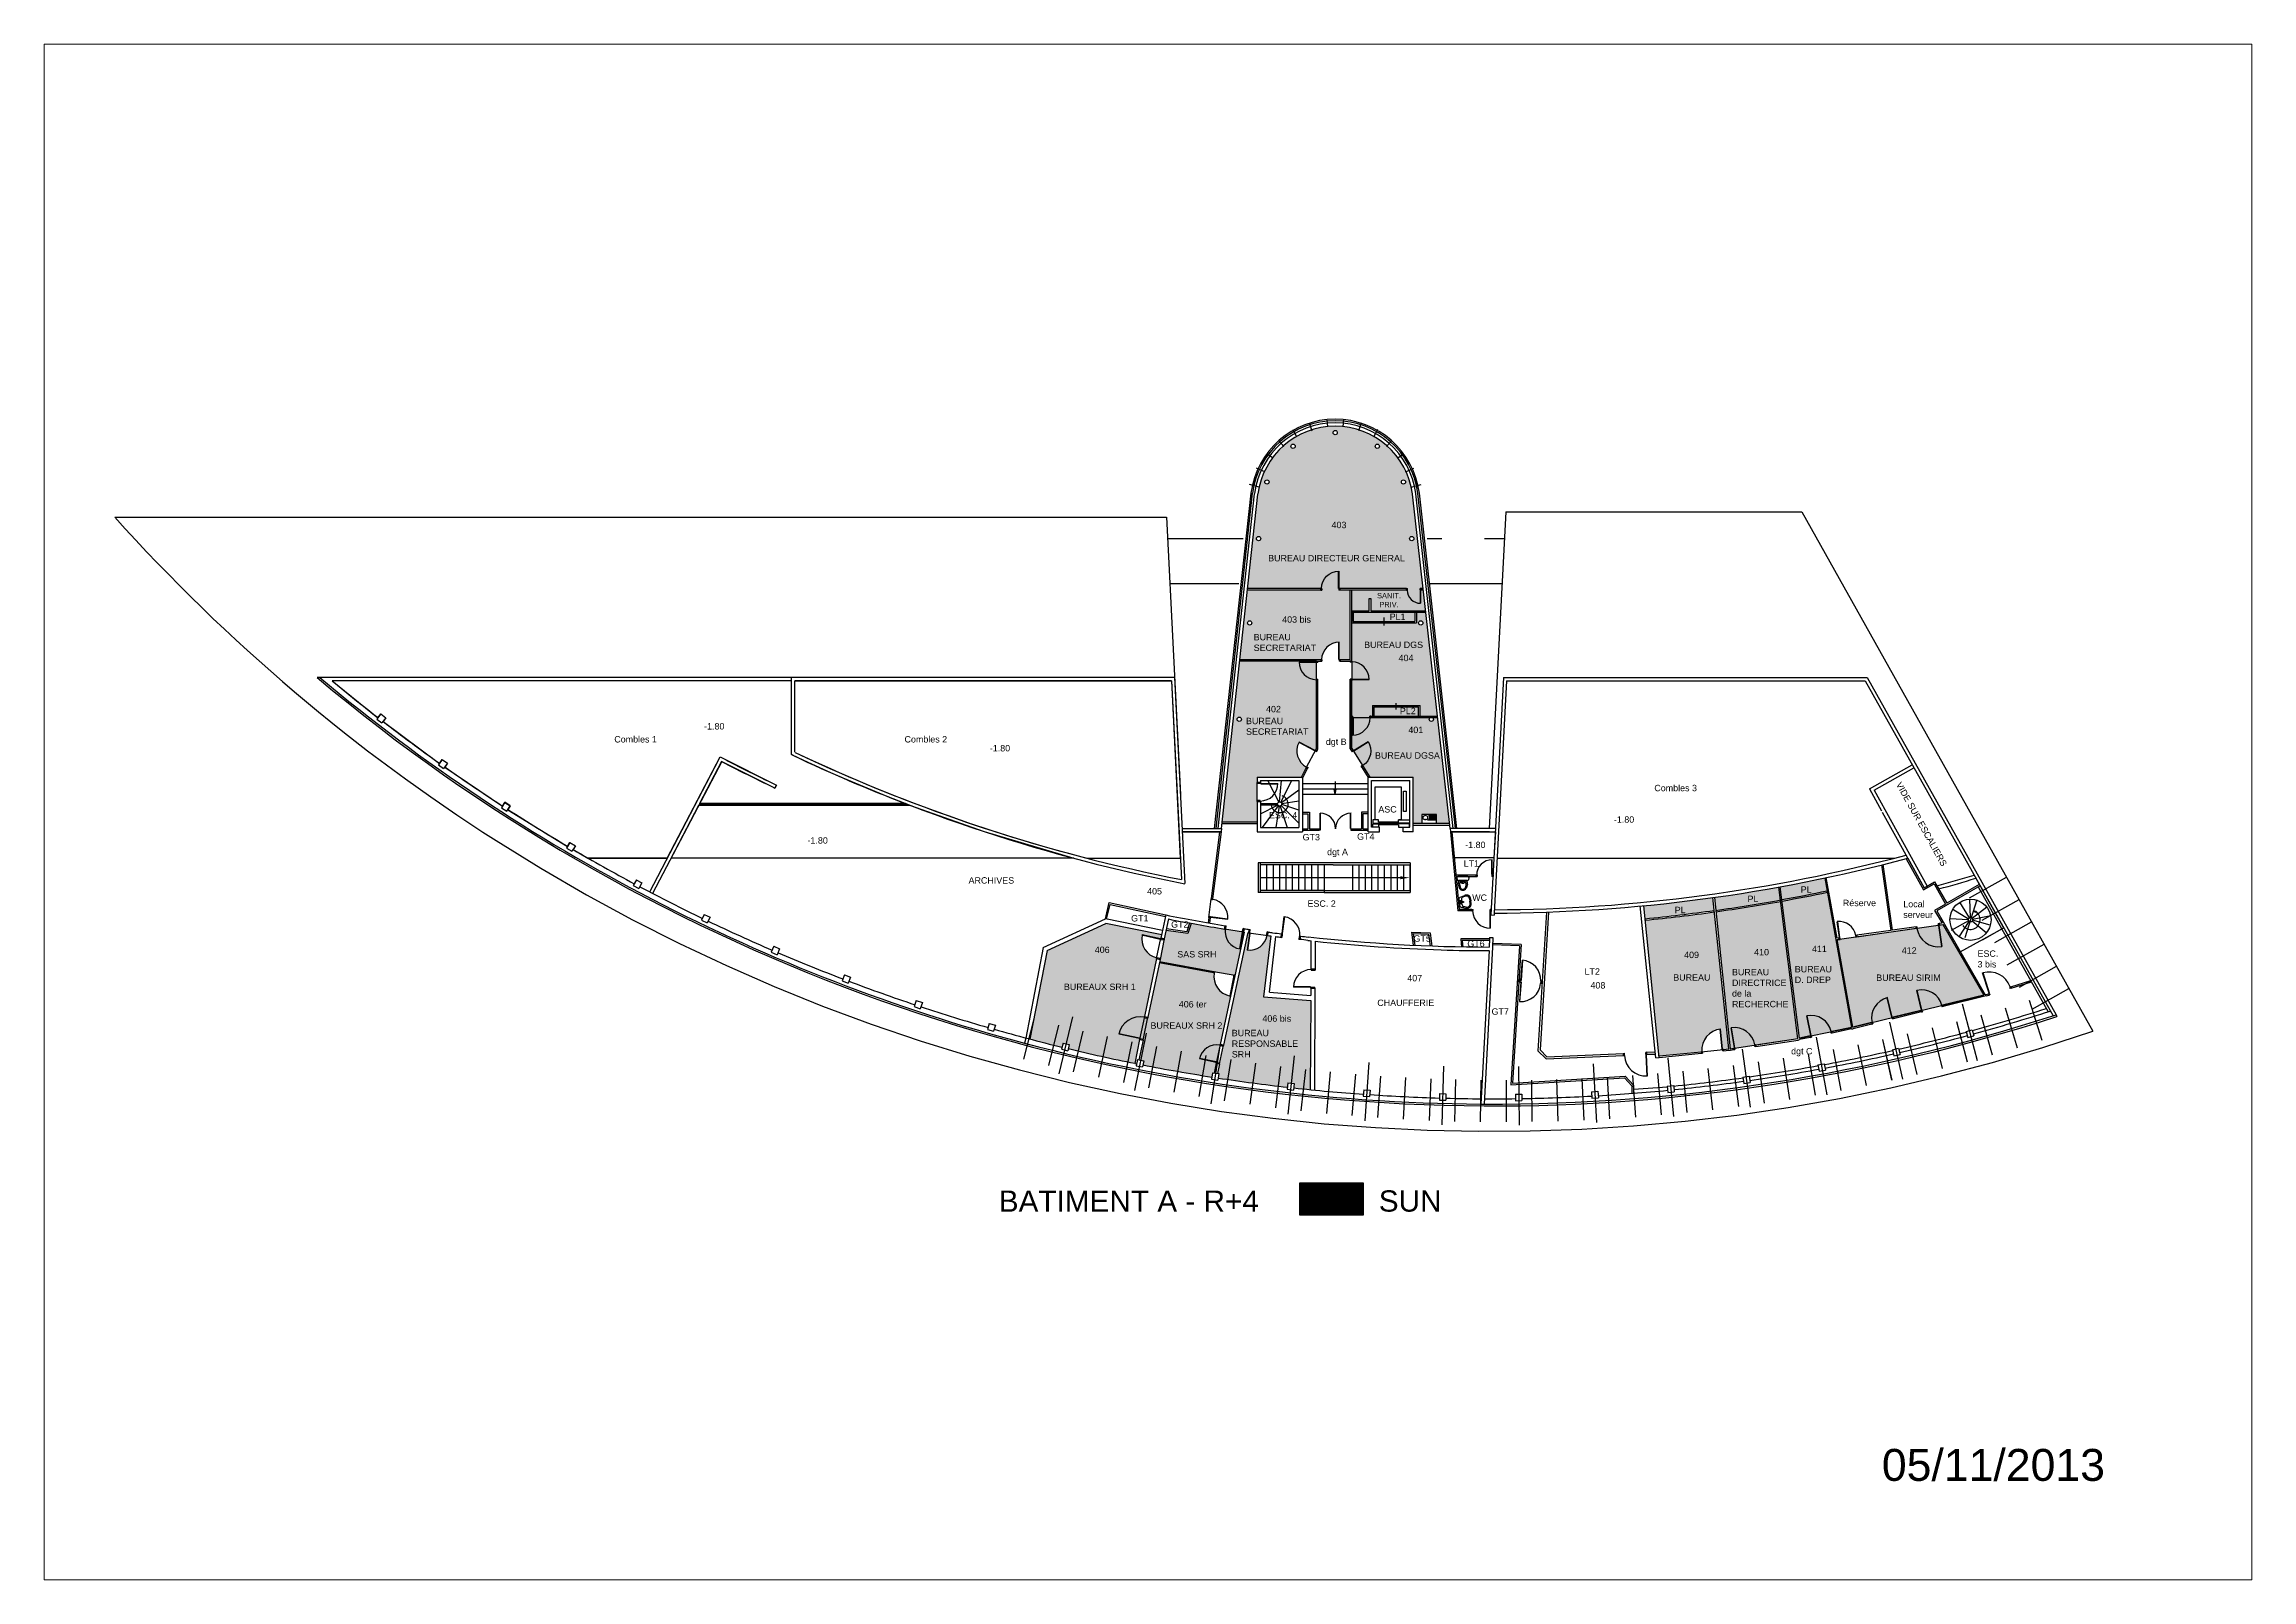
# Paper-space layout 'Présentation1' of a CAD drawing. Extents: x -0.1 to 41.4, y -0.1 to 28.8.
# The model-space entities are those that its viewports show. They can reach past a viewport. Long polylines and large blocks are cut down to what shows.
import ezdxf

# ---------------------------------------------------------------- set-up
doc = ezdxf.new("R2010")
doc.units = 0
doc.header["$MEASUREMENT"] = 0
doc.linetypes.add('AXES', pattern=[2, 1.25, -0.25, 0.25, -0.25])
doc.linetypes.add('CACHE', pattern=[0.375, 0.25, -0.125])
doc.layers.get('0').update_dxf_attribs({"linetype": 'CONTINUOUS'})
for name, color, linetype in [('-1.80', 3, 'CONTINUOUS'), ('BA_AXE_TRAME', 253, 'AXES'), ('BA_CLOISON', 4, 'CONTINUOUS'), ('BA_DOUBLAGE', 134, 'CONTINUOUS'), ('BA_ESCALIER', 8, 'CONTINUOUS'), ('BA_MENUIS_EXTERIEURE', 6, 'CONTINUOUS'), ('BA_MENUIS_INTERIEURE', 202, 'CONTINUOUS'), ('BA_STRUCTURE', 5, 'CONTINUOUS'), ('Circulation', 1, 'CONTINUOUS'), ('EQ_SANITAIRE', 60, 'CONTINUOUS'), ('Nom. texte', 250, 'CONTINUOUS'), ('SUN', 2, 'CONTINUOUS')]:
    doc.layers.add(name, color=color, linetype=linetype)
doc.styles.add('ARIAL', font='arial.ttf')
doc.styles.get("Standard").update_dxf_attribs({"font": 'arial.ttf'})

psp = doc.layouts.new('Présentation1')

# ---------------------------------------------------------------- texts
at = {"layer": 'Nom. texte', "insert": (34.412, 2.37), "char_height": 0.6, "attachment_point": 1, "style": 'ARIAL'}
psp.add_mtext_dynamic_manual_height_columns('05/11/2013', width=8.14649, gutter_width=1193.248, heights=[0], dxfattribs=at)

msp = doc.modelspace()

# ---------------------------------------------------------------- texts
at = {"layer": '-1.80', "char_height": 30, "attachment_point": 1}
for insert in [(-11566, 11727), (-10223, 11624), (-7290, 11289), (-11080, 11191), (-7989, 11170)]:
    msp.add_mtext_dynamic_manual_height_columns('-1.80', width=245.77, gutter_width=1193, heights=[0], dxfattribs=dict(at, insert=insert))
at = {"layer": 'Circulation', "char_height": 30, "width": 224.77, "attachment_point": 5, "style": 'ARIAL'}
for s, insert in [('dgt B', (-8595, 11635)), ('dgt A', (-8589, 11117)), ('dgt C', (-6407, 10181))]:
    msp.add_mtext(s, dxfattribs=dict(at, insert=insert))
at = {"layer": 'Nom. texte', "char_height": 30, "attachment_point": 1, "style": 'ARIAL'}
for s, width, insert in [('403', 161.61, (-8617, 12673)), ('BUREAU DIRECTEUR GENERAL', 679.21, (-8915, 12517)), ('BUREAU SECRETARIAT', 339.27, (-8983, 12146)), ('403 bis', 161.61, (-8849, 12229)), ('PL1', 71.15, (-8344, 12242)), ('BUREAU DGS', 339.27, (-8464, 12110)), ('404', 161.61, (-8302, 12048)), ('BUREAU SECRETARIAT', 299.28, (-9019, 11752)), ('402', 161.61, (-8925, 11808)), ('PL2', 71.15, (-8296, 11799)), ('Combles 1', 313.96, (-11988, 11666)), ('Combles 2', 313.96, (-10624, 11666)), ('401', 161.61, (-8256, 11710)), ('BUREAU DGSA', 339.27, (-8413, 11590)), ('Combles 3', 313.96, (-7100, 11437)), ('ASC', 339.27, (-8397, 11337)), ('ESC. 4', 137.79, (-8911, 11309)), ('GT3', 48.73, (-8753, 11206)), ('GT4', 48.73, (-8497, 11209)), ('ARCHIVES', 339.27, (-10323, 11003)), ('LT1', 48.73, (-7996, 11083)), ('405', 161.61, (-9484, 10952)), ('WC', 161.61, (-7956, 10922)), ('PL', 71.15, (-6662, 10916)), ('PL', 71.15, (-6412, 10960)), ('Réserve', 158.89, (-6214, 10897)), ('GT1', 48.73, (-9559, 10825)), ('GT2', 48.73, (-9371, 10796)), ('ESC. 2', 339.27, (-8730, 10894)), ('PL', 71.15, (-7004, 10864)), ('Local serveur', 130.9, (-5930, 10892)), ('GT5', 48.73, (-8232, 10730)), ('GT6', 48.73, (-7979, 10706)), ('406', 161.61, (-9730, 10677)), ('SAS SRH ', 391.34, (-9342, 10656)), ('409', 161.61, (-6960, 10653)), ('410', 161.61, (-6631, 10666)), ('BUREAU \\PD. DREP', 191.17, (-6440, 10586)), ('411', 161.61, (-6359, 10681)), ('412', 161.61, (-5937, 10674)), ('ESC. 3 bis', 125.99, (-5581, 10659)), ('BUREAUX SRH 1', 339.27, (-9875, 10503)), ('407', 161.61, (-8261, 10544)), ('LT2', 143.16, (-7428, 10575)), ('408', 161.61, (-7400, 10510)), ('BUREAU', 205.99, (-7011, 10547)), ('BUREAU DIRECTRICE de la RECHERCHE', 262.83, (-6735, 10572)), ('BUREAU SIRIM', 339.27, (-6057, 10546)), ('406 ter', 161.61, (-9335, 10421)), ('CHAUFFERIE', 339.27, (-8402, 10428)), ('GT7', 48.73, (-7865, 10387)), ('BUREAUX SRH 2', 391.34, (-9468, 10321)), ('BUREAU RESPONSABLE SRH', 310.18, (-9086, 10286)), ('406 bis', 161.61, (-8942, 10354))]:
    msp.add_mtext_dynamic_manual_height_columns(s, width=width, gutter_width=1193, heights=[0], dxfattribs=dict(at, insert=insert))
at = {"layer": 'Nom. texte', "insert": (-8347, 12305), "char_height": 25, "width": 123.31, "attachment_point": 5, "style": 'ARIAL'}
msp.add_mtext('SANIT.\\PPRIV.', dxfattribs=at)
at = {"layer": 'Nom. texte', "insert": (-5939, 11454), "char_height": 30, "attachment_point": 1, "rotation": 299.0728, "style": 'ARIAL'}
msp.add_mtext_dynamic_manual_height_columns('VIDE SUR ESCALIERS', width=546.01, gutter_width=1193, heights=[0], dxfattribs=at)
at = {"layer": 'Nom. texte', "color": 0, "insert": (-10181, 9481), "char_height": 100, "width": 1335.61, "attachment_point": 4, "style": 'ARIAL'}
msp.add_mtext('{\\C256;BATIMENT A - R+4}', dxfattribs=at)
at = {"layer": 'SUN', "color": 0, "insert": (-8395, 9481), "char_height": 100, "width": 378.65, "attachment_point": 4, "style": 'ARIAL'}
msp.add_mtext('{\\C256;SUN}', dxfattribs=at)

# ---------------------------------------------------------------- blocks, each defined once
blk = doc.blocks.new('porte 90 droit')
at = {"layer": 'BA_MENUIS_INTERIEURE'}
for p, q in [((0, -7), (0, 0)), ((0, 0), (5, 0)), ((5, -6), (5, 0)), ((85, -6), (85, 0)), ((90, 0), (85, 0)), ((90, -7), (90, 0)), ((0, -7), (4, -7)), ((4, -7), (4, -6)), ((4, -6), (5, -6)), ((86, -8), (84, -8)), ((84, -8), (84, -88)), ((86, -6), (85, -6)), ((86, -7), (86, -6)), ((90, -7), (86, -7)), ((86, -8), (86, -89))]:
    blk.add_line(p, q, dxfattribs=at)
for centre, radius, start, end in [((86, -6), 83, 181.0354, 269.988), ((84, -8), 0, 90, 180), ((85, -6), 0, 90, 180)]:
    blk.add_arc(centre, radius, start, end, dxfattribs=at)
blk = doc.blocks.new('porte 90 guache')
at = {"layer": 'BA_MENUIS_INTERIEURE'}
for p, q in [((0, -7), (0, 0)), ((0, 0), (5, 0)), ((5, -6), (5, 0)), ((85, -6), (85, 0)), ((90, 0), (85, 0)), ((90, -7), (90, 0)), ((0, -7), (4, -7)), ((4, -7), (4, -6)), ((4, -6), (5, -6)), ((4, -8), (6, -8)), ((4, -8), (4, -89)), ((6, -8), (6, -88)), ((86, -6), (85, -6)), ((86, -7), (86, -6)), ((90, -7), (86, -7))]:
    blk.add_line(p, q, dxfattribs=at)
for centre, radius, start, end in [((4, -6), 83, 270.012, 358.9646), ((5, -6), 0, 0, 90), ((6, -8), 0, 0, 90)]:
    blk.add_arc(centre, radius, start, end, dxfattribs=at)
blk = doc.blocks.new('p90 16 drt')
at = {"layer": 'BA_MENUIS_INTERIEURE'}
for p, q in [((-90, -16), (-90, 0)), ((-90, 0), (-85, 0)), ((-85, -14), (-85, 0)), ((-5, -14), (-5, 0)), ((0, 0), (-5, 0)), ((0, -16), (0, 0)), ((-90, -16), (-86, -16)), ((-86, -16), (-86, -14)), ((-86, -14), (-85, -14)), ((-4, -18), (-6, -18)), ((-6, -18), (-6, -97)), ((-4, -14), (-5, -14)), ((-4, -16), (-4, -14)), ((0, -16), (-4, -16)), ((-4, -18), (-4, -98))]:
    blk.add_line(p, q, dxfattribs=at)
for centre, radius, start, end in [((-4, -14), 83, 181.0354, 269.988), ((-6, -18), 0, 90, 180), ((-5, -14), 0, 90, 180)]:
    blk.add_arc(centre, radius, start, end, dxfattribs=at)
blk = doc.blocks.new('p90 16 gch')
at = {"layer": 'BA_MENUIS_INTERIEURE'}
for p, q in [((-90, -16), (-90, 0)), ((-90, 0), (-85, 0)), ((-85, -14), (-85, 0)), ((-5, -14), (-5, 0)), ((0, 0), (-5, 0)), ((0, -16), (0, 0)), ((-90, -16), (-86, -16)), ((-86, -16), (-86, -14)), ((-86, -14), (-85, -14)), ((-86, -18), (-84, -18)), ((-86, -18), (-86, -98)), ((-84, -18), (-84, -97)), ((-4, -14), (-5, -14)), ((-4, -16), (-4, -14)), ((0, -16), (-4, -16))]:
    blk.add_line(p, q, dxfattribs=at)
for centre, radius, start, end in [((-86, -14), 83, 270.012, 358.9646), ((-85, -14), 0, 0, 90), ((-84, -18), 0, 0, 90)]:
    blk.add_arc(centre, radius, start, end, dxfattribs=at)
blk = doc.blocks.new('WC')
for p, q in [((-36, 22), (-57, 15)), ((-39, 16), (-55, 11)), ((-26, 5), (-26, 0)), ((-26, -5), (-26, 0)), ((-20, 14), (-23, 14)), ((-22, 12), (-22, 0)), ((-22, -12), (-22, 0)), ((-20, -21), (-20, 21)), ((-5, 28), (-16, 26)), ((0, -23), (0, 23)), ((-36, -22), (-57, -15)), ((-39, -16), (-55, -11)), ((-20, -14), (-23, -14)), ((-5, -28), (-16, -26))]:
    blk.add_line(p, q)
for centre, radius, start, end in [((-49, 0), 16.2, 116.4444, 180), ((-49, 0), 16.2, 180, 243.5556), ((-49, 0), 16.2, 178.1961, 178.7319), ((-49, 0), 12.2, 116.4444, 180), ((-49, 0), 12.2, 180, 243.5556), ((-37, 5), 11, 0, 102.4), ((-32, 12), 10, 0, 108.6162), ((-21, 0), 11.5, 134.9643, 225.0357), ((-15, 21), 5, 101.0796, 180), ((-5, 23), 5, 0, 90), ((-37, -5), 11, 257.6, 0), ((-32, -12), 10, 251.3838, 0), ((-15, -21), 5, 180, 258.9204), ((-5, -23), 5, 270, 0)]:
    blk.add_arc(centre, radius, start, end)
blk = doc.blocks.new('LAV60')
for p, q in [((-14, 0), (0, 0)), ((14, 0), (0, 0)), ((-24, -7), (-30, -30)), ((-26, -31), (-22, -19)), ((-13, -12), (0, -12)), ((-11, -50), (0, -50)), ((-11, -55), (0, -55)), ((13, -12), (0, -12)), ((11, -50), (0, -50)), ((11, -55), (0, -55)), ((26, -31), (22, -19)), ((24, -7), (30, -30))]:
    blk.add_line(p, q)
for centre, radius in [((-6, -6), 2.61), ((0, -18), 2.54), ((0, -6), 1.44), ((6, -6), 2.61)]:
    blk.add_circle(centre, radius)
for centre, radius, start, end in [((-14, -10), 10, 90, 164.0546), ((14, -10), 10, 15.9454, 90), ((-11, -35), 20, 164.0546, 270), ((-11, -35), 15, 164.0546, 270), ((-13, -22), 10, 90, 164.0546), ((11, -35), 20, 270, 15.9454), ((11, -35), 15, 270, 15.9454), ((13, -22), 10, 15.9454, 90)]:
    blk.add_arc(centre, radius, start, end)
blk = doc.blocks.new('porte 80 guauche')
at = {"layer": 'BA_MENUIS_INTERIEURE'}
for p, q in [((0, -7), (0, 0)), ((0, 0), (5, 0)), ((5, -5), (5, 0)), ((75, -5), (75, 0)), ((80, 0), (75, 0)), ((80, -7), (80, 0)), ((0, -7), (4, -7)), ((4, -7), (4, -5)), ((4, -5), (5, -5)), ((4, -8), (6, -8)), ((4, -8), (4, -78)), ((6, -8), (6, -78)), ((77, -5), (75, -5)), ((77, -7), (77, -5)), ((80, -7), (77, -7))]:
    blk.add_line(p, q, dxfattribs=at)
for centre, radius, start, end in [((4, -5), 73, 270.0136, 0), ((5, -5), 0, 0, 90), ((6, -8), 0, 0, 90)]:
    blk.add_arc(centre, radius, start, end, dxfattribs=at)
blk = doc.blocks.new('double 153')
at = {"layer": 'BA_CLOISON'}
for p, q in [((0, 7), (0, 0)), ((153, 7), (153, 0))]:
    blk.add_line(p, q, dxfattribs=at)
at = {"layer": 'BA_MENUIS_INTERIEURE'}
for p, q in [((0, 0), (0, 7)), ((0, 7), (4, 7)), ((5, 0), (0, 0)), ((4, 8), (4, 80)), ((4, 8), (6, 8)), ((4, 7), (4, 6)), ((4, 6), (5, 6)), ((5, 6), (5, 0)), ((6, 8), (6, 80)), ((147, 8), (147, 80)), ((149, 8), (147, 8)), ((150, 6), (148, 6)), ((148, 6), (148, 0)), ((148, 0), (153, 0)), ((149, 8), (149, 80)), ((150, 7), (150, 6)), ((150, 7), (153, 7)), ((153, 0), (153, 7))]:
    blk.add_line(p, q, dxfattribs=at)
for centre, radius, start, end in [((4, 7), 73, 0, 89.9864), ((5, 6), 0, 270, 0), ((6, 8), 0, 270, 0), ((150, 7), 73, 90.0136, 180), ((147, 8), 0, 180, 270), ((148, 6), 0, 180, 270)]:
    blk.add_arc(centre, radius, start, end, dxfattribs=at)

# ---------------------------------------------------------------- hatches: boundary and pattern name
at = {"layer": 'BA_ESCALIER', "linetype": 'CACHE'}
msp.add_hatch(color=256, dxfattribs=at).paths.add_polyline_path([(-8595, 11416), (-8600, 11416), (-8605, 11416), (-8600, 11393)])
at = {"layer": 'BA_ESCALIER'}
h = msp.add_hatch(color=256, dxfattribs=at)
h.paths.add_polyline_path([(-8294, 11008), (-8294, 11001), (-8294, 10993), (-8279, 10996), (-8279, 11005)])
h.paths.add_polyline_path([(-8279, 11005), (-8279, 10996), (-8249, 11001)])
msp.add_hatch(color=256, dxfattribs=at).paths.add_polyline_path([(-5588, 10844), (-5601, 10846), (-5591, 10838), (-5589, 10841)])
at = {"layer": 'SUN'}
h = msp.add_hatch(color=256, dxfattribs=at)
h.dxf.hatch_style = 1
h.paths.add_polyline_path([(-8237, 12803, 0.877344), (-8963, 12803), (-9011, 12359), (-8668, 12359), (-8664, 12359, -0.40887), (-8581, 12440), (-8581, 12360), (-8581, 12359), (-8578, 12359), (-8265, 12359), (-8260, 12359), (-8260, 12352), (-8262, 12352, 0.397952), (-8201, 12290), (-8201, 12352), (-8200, 12352), (-8200, 12359), (-8195, 12359), (-8187, 12359)])
h.paths.add_polyline_path([(-8289, 12860, -1), (-8269, 12860, -1)], flags=16)
h.paths.add_polyline_path([(-8230, 12594, -1), (-8250, 12594, -1)], flags=16)
h.paths.add_polyline_path([(-8412, 13028, -1), (-8392, 13028, -1)], flags=16)
h.paths.add_polyline_path([(-8610, 13092, -1), (-8590, 13092, -1)], flags=16)
h.paths.add_polyline_path([(-8808, 13028, -1), (-8788, 13028, -1)], flags=16)
h.paths.add_polyline_path([(-8931, 12860, -1), (-8911, 12860, -1)], flags=16)
h.paths.add_polyline_path([(-8970, 12594, -1), (-8950, 12594, -1)], flags=16)
h.paths.add_polyline_path([(-8625, 12626), (-8540, 12626), (-8540, 12688), (-8625, 12688)], flags=24)
h.paths.add_polyline_path([(-8926, 12470), (-8268, 12470), (-8268, 12532), (-8926, 12532)], flags=24)
h = msp.add_hatch(color=256, dxfattribs=at)
h.dxf.hatch_style = 1
h.paths.add_polyline_path([(-8529, 12352), (-8578, 12352), (-8583, 12352), (-8583, 12357), (-8581, 12357), (-8581, 12360), (-8583, 12360), (-8583, 12440, 0.401856), (-8664, 12359), (-8664, 12357), (-8663, 12357), (-8663, 12352), (-8668, 12352), (-9012, 12352), (-9048, 12025), (-8667, 12025), (-8663, 12025, -0.40887), (-8580, 12106), (-8580, 12025), (-8577, 12025), (-8529, 12025)])
h.paths.add_polyline_path([(-9012, 12198, -1), (-8992, 12198, -1)], flags=16)
h.paths.add_polyline_path([(-8993, 12050), (-8684, 12050), (-8684, 12162), (-8993, 12162)], flags=24)
h.paths.add_polyline_path([(-8857, 12182), (-8707, 12182), (-8707, 12244), (-8857, 12244)], flags=24)
h = msp.add_hatch(color=256, dxfattribs=at)
h.dxf.hatch_style = 1
h.paths.add_polyline_path([(-8440, 12312), (-8433, 12312), (-8433, 12255), (-8175, 12255), (-8186, 12352), (-8199, 12352), (-8199, 12290, -0.407176), (-8262, 12352), (-8265, 12352), (-8522, 12352), (-8522, 12255), (-8440, 12255)])
h.paths.add_polyline_path([(-8408, 12258), (-8283, 12258), (-8283, 12351), (-8408, 12351)], flags=24)
h = msp.add_hatch(color=256, dxfattribs=at)
h.dxf.hatch_style = 1
h.paths.add_polyline_path([(-8175, 12248), (-8218, 12248), (-8218, 12198), (-8522, 12198), (-8522, 12018), (-8522, 12014, -0.40887), (-8440, 11931), (-8520, 11931), (-8520, 11933), (-8440, 11933, 0.401856), (-8522, 12014), (-8522, 11928), (-8522, 11760), (-8517, 11760), (-8517, 11754), (-8518, 11754), (-8518, 11753), (-8435, 11753), (-8435, 11754), (-8437, 11754), (-8437, 11760), (-8432, 11760), (-8425, 11760), (-8425, 11810), (-8201, 11810), (-8201, 11760), (-8119, 11760)])
h.paths.add_polyline_path([(-8208, 12198, -1), (-8188, 12198, -1)], flags=16)
h.paths.add_polyline_path([(-8208, 11803), (-8418, 11803), (-8418, 11760), (-8208, 11760)], flags=17)
h.paths.add_polyline_path([(-8310, 12001), (-8225, 12001), (-8225, 12063), (-8310, 12063)], flags=24)
h.paths.add_polyline_path([(-8475, 12063), (-8182, 12063), (-8182, 12125), (-8475, 12125)], flags=24)
h.paths.add_polyline_path([(-8307, 11752), (-8217, 11752), (-8217, 11814), (-8307, 11814)], flags=9)
h = msp.add_hatch(color=256, dxfattribs=at)
h.dxf.hatch_style = 1
h.paths.add_polyline_path([(-8225, 12248), (-8515, 12248), (-8515, 12205), (-8225, 12205)])
h.paths.add_polyline_path([(-8354, 12196), (-8265, 12196), (-8265, 12258), (-8354, 12258)], flags=9)
h = msp.add_hatch(color=256, dxfattribs=at)
h.dxf.hatch_style = 1
h.paths.add_polyline_path([(-8770, 11638), (-8693, 11598), (-8691, 11601), (-8688, 11608), (-8688, 11928), (-8688, 12018), (-9048, 12018), (-9131, 11261), (-8967, 11261), (-8967, 11358), (-8967, 11448), (-8967, 11473), (-8759, 11473), (-8736, 11517), (-8734, 11520, -0.409946)])
h.paths.add_polyline_path([(-9061, 11745, -1), (-9041, 11745, -1)], flags=16)
h.paths.add_polyline_path([(-8933, 11761), (-8848, 11761), (-8848, 11823), (-8933, 11823)], flags=24)
h.paths.add_polyline_path([(-9030, 11655), (-8720, 11655), (-8720, 11767), (-9030, 11767)], flags=24)
h = msp.add_hatch(color=256, dxfattribs=at)
h.dxf.hatch_style = 1
h.paths.add_polyline_path([(-8432, 11753), (-8522, 11753), (-8522, 11608), (-8437, 11473), (-8233, 11473), (-8233, 11257), (-8193, 11257), (-8193, 11297), (-8123, 11297), (-8123, 11257), (-8063, 11257), (-8119, 11753), (-8143, 11753, -0.240395), (-8138, 11745, -1), (-8158, 11745, -0.240395), (-8154, 11753)])
h.paths.add_polyline_path([(-8471, 11528), (-8470, 11525), (-8475, 11521), (-8478, 11525), (-8473, 11528), (-8473, 11527), (-8471, 11528, 0.401856), (-8445, 11640), (-8513, 11597), (-8514, 11599), (-8447, 11642, -0.40887)], flags=16)
h.paths.add_polyline_path([(-8264, 11663), (-8179, 11663), (-8179, 11725), (-8264, 11725)], flags=24)
h.paths.add_polyline_path([(-8423, 11543), (-8103, 11543), (-8103, 11605), (-8423, 11605)], flags=24)
h = msp.add_hatch(color=256, dxfattribs=at)
h.dxf.hatch_style = 1
h.paths.add_polyline_path([(-6269, 10277), (-6174, 10297), (-6298, 10999, -0.006947), (-6508, 10958), (-6418, 10246), (-6269, 10277, 0.403739), (-6382, 10352), (-6363, 10259), (-6365, 10259), (-6384, 10352, -0.409686)])
h.paths.add_polyline_path([(-6423, 10914), (-6357, 10914), (-6357, 10976), (-6423, 10976)], flags=24)
h.paths.add_polyline_path([(-6367, 10634), (-6282, 10634), (-6282, 10696), (-6367, 10696)], flags=24)
h.paths.add_polyline_path([(-6459, 10464), (-6188, 10464), (-6188, 10627), (-6459, 10627)], flags=25)
h = msp.add_hatch(color=256, dxfattribs=at)
h.dxf.hatch_style = 1
h.paths.add_polyline_path([(-7143, 10801), (-7078, 10163), (-6880, 10183), (-6876, 10184, -0.409686), (-6789, 10290), (-6779, 10194), (-6775, 10194), (-6750, 10197), (-6818, 10840, -0.010556)])
h.paths.add_polyline_path([(-6819, 10847), (-6825, 10907, -0.010631), (-7150, 10869), (-7143, 10808, 0.010565)])
h.paths.add_polyline_path([(-6968, 10606), (-6883, 10606), (-6883, 10668), (-6968, 10668)], flags=24)
h.paths.add_polyline_path([(-7021, 10501), (-6804, 10501), (-6804, 10563), (-7021, 10563)], flags=24)
h.paths.add_polyline_path([(-7015, 10818), (-6949, 10818), (-6949, 10879), (-7015, 10879)], flags=25)
h = msp.add_hatch(color=256, dxfattribs=at)
h.dxf.hatch_style = 1
h.paths.add_polyline_path([(-6811, 10841), (-6743, 10197), (-6627, 10215, 0.403739), (-6737, 10296), (-6722, 10202), (-6724, 10202), (-6739, 10296, -0.409686), (-6627, 10215), (-6425, 10245), (-6506, 10889, -0.009987)])
h.paths.add_polyline_path([(-6818, 10908), (-6812, 10847, 0.009991), (-6507, 10896), (-6515, 10957, -0.01002)])
h.paths.add_polyline_path([(-6639, 10619), (-6554, 10619), (-6554, 10681), (-6639, 10681)], flags=24)
h.paths.add_polyline_path([(-6746, 10374), (-6465, 10374), (-6465, 10587), (-6746, 10587)], flags=24)
h.paths.add_polyline_path([(-6673, 10869), (-6607, 10869), (-6607, 10931), (-6673, 10931)], flags=24)
h = msp.add_hatch(color=256, dxfattribs=at)
h.dxf.hatch_style = 1
h.paths.add_polyline_path([(-9439, 10621), (-9439, 10621), (-9439, 10624, -0.408875), (-9507, 10732), (-9420, 10713), (-9419, 10717), (-9415, 10733), (-9678, 10786), (-9954, 10659), (-10035, 10242, 0.004532), (-9884, 10204), (-9879, 10224), (-9850, 10217), (-9855, 10197, 0.00937), (-9542, 10128), (-9519, 10241), (-9518, 10244), (-9516, 10244), (-9516, 10245), (-9502, 10242), (-9481, 10340), (-9495, 10343), (-9495, 10345), (-9497, 10345), (-9496, 10349), (-9496, 10349)])
h.paths.add_polyline_path([(-9738, 10630), (-9653, 10630), (-9653, 10692), (-9738, 10692)], flags=24)
h.paths.add_polyline_path([(-9886, 10456), (-9533, 10456), (-9533, 10518), (-9886, 10518)], flags=24)
h = msp.add_hatch(color=256, dxfattribs=at)
h.dxf.hatch_style = 1
h.paths.add_polyline_path([(-9395, 10753), (-9403, 10713), (-9423, 10617), (-9426, 10607), (-9171, 10560), (-9171, 10560), (-9166, 10559), (-9166, 10559), (-9076, 10542), (-9076, 10542), (-9071, 10542), (-9028, 10745, -0.000099), (-9031, 10745), (-9031, 10745), (-9034, 10746), (-9116, 10759), (-9116, 10759, 0.401856), (-9049, 10666), (-9037, 10745), (-9035, 10744), (-9047, 10665, -0.40887), (-9116, 10759), (-9120, 10759), (-9120, 10759, -0.005082), (-9277, 10787), (-9292, 10738)])
h.paths.add_polyline_path([(-9351, 10609), (-9152, 10609), (-9152, 10671), (-9351, 10671)], flags=24)
h = msp.add_hatch(color=256, dxfattribs=at)
h.dxf.hatch_style = 1
h.paths.add_polyline_path([(-8937, 10441), (-8902, 10727, -0.000471), (-8917, 10729), (-8917, 10729), (-8920, 10730, -0.40887), (-9014, 10661), (-9002, 10741), (-9006, 10742), (-9006, 10742, -0.000162), (-9011, 10743), (-9125, 10214), (-9125, 10214), (-9126, 10209), (-9126, 10209), (-9144, 10126), (-9153, 10081), (-9147, 10080), (-9150, 10059, 0.009594), (-8824, 10016), (-8822, 10037), (-8792, 10033), (-8795, 10012, 0.00228), (-8717, 10004), (-8715, 10423)])
h.paths.add_polyline_path([(-8950, 10307), (-8800, 10307), (-8800, 10369), (-8950, 10369)], flags=24)
h.paths.add_polyline_path([(-9097, 10139), (-8769, 10139), (-8769, 10302), (-9097, 10302)], flags=24)
h = msp.add_hatch(color=256, dxfattribs=at)
h.dxf.hatch_style = 1
h.paths.add_polyline_path([(-5744, 10781), (-5865, 10763, 0.404246), (-5751, 10677), (-5765, 10776), (-5763, 10776), (-5749, 10677, -0.409893), (-5865, 10763), (-6227, 10711), (-6227, 10711), (-6232, 10711), (-6240, 10710), (-6167, 10298), (-6077, 10320, -0.409686), (-6004, 10437), (-5982, 10345), (-5984, 10345), (-6006, 10437, 0.403739), (-6077, 10320), (-5748, 10401, 0.401714), (-5864, 10472), (-5842, 10380), (-5844, 10379), (-5866, 10471, -0.407582), (-5748, 10401), (-5745, 10402), (-5552, 10449)])
h.paths.add_polyline_path([(-5845, 10370), (-5847, 10377), (-5847, 10377)], flags=17)
h.paths.add_polyline_path([(-5945, 10627), (-5860, 10627), (-5860, 10689), (-5945, 10689)], flags=24)
h.paths.add_polyline_path([(-6068, 10499), (-5722, 10499), (-5722, 10561), (-6068, 10561)], flags=24)
h = msp.add_hatch(color=256, dxfattribs=at)
h.dxf.hatch_style = 1
h.paths.add_polyline_path([(-9211, 10144), (-9238, 10150, -0.408019), (-9141, 10214), (-9141, 10217), (-9092, 10444, -0.412254), (-9169, 10552), (-9172, 10553), (-9172, 10553), (-9427, 10600), (-9480, 10345), (-9480, 10345), (-9481, 10340), (-9481, 10340), (-9502, 10242), (-9502, 10242), (-9503, 10238), (-9522, 10145), (-9500, 10141), (-9504, 10120, 0.008331), (-9223, 10070)])
h.paths.add_polyline_path([(-9159, 10129), (-9141, 10214, 0.401009), (-9238, 10152), (-9160, 10135), (-9160, 10133), (-9211, 10144), (-9223, 10070, 0.001302), (-9179, 10063), (-9176, 10084), (-9169, 10083)])
h.paths.add_polyline_path([(-9478, 10274), (-9126, 10274), (-9126, 10336), (-9478, 10336)], flags=24)
h.paths.add_polyline_path([(-9343, 10375), (-9197, 10375), (-9197, 10437), (-9343, 10437)], flags=24)
h = msp.add_hatch(dxfattribs=at)
h.set_pattern_fill('ANSI31', color=256)
h.set_pattern_definition([(45, (2, 7298.7793), (-0.0883883476, 0.0883883476), [])])
h.paths.add_polyline_path([(-8467, 9416), (-8467, 9566), (-8767, 9566), (-8767, 9416)])

# ---------------------------------------------------------------- linework, layer by layer
at = {"layer": '-1.80'}
for points in [[(-11146, 11575), (-11155, 11580), (-11155, 11925), (-13314, 11925), (-13099, 11752), (-13085, 11770), (-13062, 11752), (-13075, 11734), (-12810, 11538), (-12797, 11556), (-12772, 11539), (-12785, 11520), (-12514, 11337), (-12502, 11354), (-12477, 11338), (-12488, 11320), (-12208, 11148), (-12197, 11166), (-12171, 11151), (-12182, 11133), (-12112, 11092), (-11739, 11092), (-11490, 11568), (-11226, 11436), (-11233, 11422), (-11484, 11547), (-11587, 11349), (-10619, 11349)], [(-11139, 11590), (-11139, 11925), (-9370, 11925), (-9328, 11092)], [(-11721, 11092), (-11591, 11342), (-10601, 11342), (-10250, 11217), (-9828, 11092), (-11721, 11092)], [(-8040, 11094), (-8051, 11216), (-7847, 11216), (-7854, 11094), (-8040, 11094)], [(-11739, 11092), (-12112, 11092)], [(-9764, 11092), (-9328, 11092)], [(-7839, 11092), (-5973, 11092)]]:
    msp.add_lwpolyline(points, dxfattribs=at)
at = {"layer": '-1.80', "ltscale": 50}
for centre, end in [((-7861, 18498), 248.9091), ((-7854, 18513), 255.5663)]:
    msp.add_arc(centre, 7663, 244.6182, end, dxfattribs=at)
at = {"layer": 'BA_AXE_TRAME'}
for p, q in [((-8799, 13106), (-8781, 13073)), ((-8722, 13138), (-8710, 13101)), ((-8639, 13151), (-8636, 13120)), ((-8561, 13151), (-8564, 13120)), ((-8478, 13138), (-8490, 13101)), ((-8401, 13106), (-8419, 13073)), ((-8894, 12973), (-8921, 12993)), ((-8865, 13054), (-8842, 13027)), ((-8335, 13054), (-8358, 13027)), ((-8305, 12973), (-8279, 12993)), ((-8931, 12907), (-8969, 12925)), ((-8269, 12907), (-8231, 12925)), ((-8957, 12836), (-9003, 12848)), ((-8243, 12836), (-8196, 12848)), ((-5446, 11001), (-5620, 10904)), ((-5446, 11001), (-5620, 10904)), ((-5387, 10897), (-5561, 10799)), ((-5387, 10897), (-5561, 10799)), ((-5329, 10792), (-5502, 10695)), ((-5329, 10792), (-5502, 10695)), ((-5270, 10687), (-5443, 10590)), ((-5270, 10687), (-5443, 10590)), ((-5211, 10583), (-5385, 10485)), ((-5654, 10408), (-5582, 10142)), ((-5451, 10390), (-5395, 10202)), ((-5338, 10425), (-5279, 10238)), ((-5153, 10478), (-5326, 10381)), ((-10016, 10337), (-10065, 10148)), ((-9901, 10308), (-9948, 10118)), ((-9834, 10347), (-9899, 10079)), ((-9786, 10280), (-9831, 10089)), ((-5995, 10322), (-5934, 10054)), ((-5795, 10295), (-5747, 10105)), ((-5680, 10325), (-5630, 10136)), ((-5566, 10357), (-5512, 10168)), ((-9671, 10254), (-9713, 10063)), ((-9556, 10230), (-9595, 10038)), ((-9489, 10271), (-9543, 10001)), ((-9440, 10207), (-9477, 10014)), ((-9324, 10185), (-9358, 9993)), ((-9142, 10210), (-9184, 9938)), ((-6687, 10195), (-6649, 9922)), ((-6377, 10172), (-6344, 9979)), ((-6340, 10251), (-6290, 9981)), ((-6260, 10193), (-6224, 10001)), ((-6143, 10216), (-6105, 10024)), ((-6027, 10240), (-5985, 10049)), ((-6027, 10240), (-5984, 10049)), ((-5911, 10267), (-5866, 10076)), ((-9208, 10165), (-9240, 9972)), ((-9091, 10147), (-9121, 9953)), ((-8974, 10129), (-9001, 9936)), ((-8857, 10114), (-8881, 9920)), ((-8793, 10164), (-8823, 9890)), ((-8740, 10100), (-8761, 9906)), ((-8623, 10088), (-8641, 9893)), ((-8505, 10078), (-8521, 9883)), ((-8442, 10132), (-8461, 9858)), ((-8387, 10069), (-8401, 9874)), ((-8091, 10115), (-8098, 9840)), ((-7739, 10113), (-7735, 9838)), ((-7388, 10126), (-7372, 9851)), ((-7203, 10071), (-7189, 9876)), ((-7085, 10081), (-7068, 9886)), ((-7037, 10153), (-7010, 9879)), ((-6966, 10092), (-6947, 9897)), ((-6848, 10105), (-6826, 9910)), ((-6730, 10119), (-6705, 9925)), ((-6612, 10135), (-6584, 9941)), ((-6494, 10153), (-6464, 9959)), ((-8269, 10062), (-8280, 9866)), ((-8151, 10056), (-8159, 9860)), ((-8034, 10052), (-8039, 9856)), ((-7915, 10050), (-7918, 9854)), ((-7797, 10049), (-7797, 9854)), ((-7678, 10050), (-7675, 9855)), ((-7560, 10053), (-7554, 9857)), ((-7441, 10058), (-7432, 9862)), ((-7322, 10064), (-7311, 9868))]:
    msp.add_line(p, q, dxfattribs=at)
at = {"layer": 'BA_AXE_TRAME', "ltscale": 20}
msp.add_line((-5585, 10896), (-5641, 10718), dxfattribs=at)
at = {"layer": 'BA_CLOISON'}
for p, q in [((-8668, 12352), (-9012, 12352)), ((-8668, 12359), (-9011, 12359)), ((-8668, 12352), (-8668, 12359)), ((-8578, 12352), (-8578, 12359)), ((-8265, 12359), (-8578, 12359)), ((-8265, 12352), (-8578, 12352)), ((-8529, 12025), (-8529, 12352)), ((-8522, 12018), (-8522, 12352)), ((-8265, 12359), (-8265, 12352)), ((-8187, 12359), (-8195, 12359)), ((-8195, 12359), (-8195, 12352)), ((-8186, 12352), (-8195, 12352)), ((-8522, 12255), (-8440, 12255)), ((-8522, 12248), (-8175, 12248)), ((-8440, 12255), (-8440, 12312)), ((-8440, 12312), (-8433, 12312)), ((-8433, 12312), (-8433, 12255)), ((-8433, 12255), (-8175, 12255)), ((-8667, 12025), (-9048, 12025)), ((-8688, 12018), (-9048, 12018)), ((-8667, 12025), (-8667, 12018)), ((-8577, 12025), (-8577, 12018)), ((-8529, 12025), (-8577, 12025)), ((-8577, 12018), (-8577, 12025)), ((-8522, 12018), (-8529, 12018)), ((-8681, 11928), (-8688, 11928)), ((-8522, 11928), (-8529, 11928)), ((-8529, 11606), (-8529, 11928)), ((-8522, 11608), (-8522, 11928)), ((-8432, 11760), (-8119, 11760)), ((-8432, 11753), (-8432, 11760)), ((-8432, 11753), (-8119, 11753)), ((-8691, 11601), (-8688, 11608)), ((-8691, 11601), (-8685, 11597)), ((-8685, 11597), (-8681, 11606)), ((-8529, 11606), (-8523, 11597)), ((-8523, 11597), (-8517, 11601)), ((-8522, 11608), (-8517, 11601)), ((-8470, 11525), (-8476, 11521)), ((-8476, 11521), (-8445, 11472)), ((-8470, 11525), (-8437, 11473)), ((-8759, 11473), (-8736, 11517)), ((-8753, 11469), (-8730, 11513)), ((-8736, 11517), (-8730, 11513)), ((-10601, 11342), (-11591, 11342)), ((-10619, 11349), (-11587, 11349)), ((-9143, 11216), (-9183, 10902)), ((-9136, 11216), (-9176, 10901)), ((-8967, 11254), (-9132, 11254)), ((-8967, 11261), (-9131, 11261)), ((-8753, 11308), (-8721, 11308)), ((-8753, 11301), (-8728, 11301)), ((-8753, 11231), (-8728, 11231)), ((-8753, 11224), (-8675, 11224)), ((-8728, 11301), (-8728, 11231)), ((-8721, 11308), (-8721, 11231)), ((-8721, 11231), (-8675, 11231)), ((-8675, 11231), (-8675, 11224)), ((-8522, 11231), (-8522, 11224)), ((-8522, 11231), (-8477, 11231)), ((-8522, 11224), (-8445, 11224)), ((-8445, 11308), (-8477, 11308)), ((-8477, 11308), (-8477, 11231)), ((-8470, 11301), (-8470, 11231)), ((-8445, 11301), (-8470, 11301)), ((-8470, 11231), (-8445, 11231)), ((-8233, 11257), (-8063, 11257)), ((-8233, 11248), (-8062, 11248)), ((-8058, 11216), (-8023, 10845)), ((-8051, 11216), (-8017, 10852)), ((-8032, 11014), (-7938, 11014)), ((-8031, 11007), (-7938, 11007)), ((-7938, 11007), (-7938, 11014)), ((-7858, 11007), (-7858, 11014)), ((-7858, 11014), (-7858, 11014)), ((-6298, 10999), (-6174, 10297)), ((-6241, 10716), (-6292, 11001)), ((-6032, 11061), (-5988, 10753)), ((-5981, 10754), (-6025, 11062)), ((-5916, 11090), (-5835, 10943)), ((-5909, 11092), (-5832, 10953)), ((-9176, 10901), (-9183, 10902)), ((-6750, 10197), (-6825, 10907)), ((-6818, 10908), (-6743, 10197)), ((-6425, 10245), (-6515, 10957)), ((-6418, 10246), (-6508, 10958)), ((-5835, 10943), (-5785, 10972)), ((-5832, 10953), (-5783, 10981)), ((-5785, 10972), (-5731, 10877)), ((-5783, 10981), (-5725, 10881)), ((-5569, 10963), (-5773, 10845)), ((-5573, 10969), (-5725, 10881)), ((-9972, 10673), (-9680, 10807)), ((-9680, 10807), (-9662, 10884)), ((-9412, 10753), (-9680, 10807)), ((-9674, 10806), (-9657, 10875)), ((-9662, 10884), (-9396, 10826)), ((-9657, 10875), (-9398, 10819)), ((-9194, 10813), (-9197, 10789)), ((-9187, 10812), (-9194, 10813)), ((-9187, 10812), (-9190, 10787)), ((-7957, 10845), (-8023, 10845)), ((-7957, 10852), (-8017, 10852)), ((-7957, 10852), (-7957, 10845)), ((-7867, 10852), (-7867, 10852)), ((-7867, 10852), (-7867, 10845)), ((-7607, 10839), (-7647, 10188)), ((-7597, 10839), (-7637, 10192)), ((-5731, 10877), (-5783, 10847)), ((-5783, 10847), (-5748, 10787)), ((-5773, 10845), (-5545, 10451)), ((-9954, 10659), (-9678, 10786)), ((-9415, 10733), (-9678, 10786)), ((-9292, 10738), (-9395, 10753)), ((-9297, 10746), (-9393, 10760)), ((-9284, 10788), (-9297, 10746)), ((-9277, 10786), (-9292, 10738)), ((-8242, 10745), (-8233, 10683)), ((-8242, 10745), (-8154, 10742)), ((-8234, 10738), (-8161, 10735)), ((-8234, 10738), (-8225, 10682)), ((-8161, 10735), (-8153, 10679)), ((-8154, 10742), (-8146, 10679)), ((-7874, 10713), (-8010, 10713)), ((-8010, 10713), (-8007, 10675)), ((-7874, 10706), (-8003, 10706)), ((-8003, 10706), (-8000, 10675)), ((-7726, 10687), (-7860, 10692)), ((-6233, 10718), (-6241, 10716)), ((-6240, 10710), (-6232, 10711)), ((-6167, 10298), (-6240, 10710)), ((-6232, 10711), (-6233, 10718)), ((-5988, 10753), (-6149, 10730)), ((-6149, 10730), (-6148, 10723)), ((-6148, 10723), (-5869, 10763)), ((-5870, 10770), (-5981, 10754)), ((-5869, 10763), (-5870, 10770)), ((-5748, 10787), (-5761, 10785)), ((-5761, 10785), (-5760, 10778)), ((-5760, 10778), (-5744, 10781)), ((-5744, 10781), (-5552, 10449)), ((-9972, 10673), (-10054, 10247)), ((-9954, 10659), (-10035, 10242)), ((-9172, 10553), (-9427, 10600)), ((-9426, 10607), (-9171, 10560)), ((-7734, 10680), (-7860, 10685)), ((-7734, 10680), (-7775, 10028)), ((-7726, 10687), (-7767, 10036)), ((-9172, 10553), (-9171, 10560)), ((-9071, 10542), (-9071, 10542)), ((-5425, 10488), (-5331, 10518)), ((-5423, 10482), (-5425, 10488)), ((-5423, 10482), (-5328, 10511)), ((-5847, 10377), (-5978, 10345)), ((-5847, 10377), (-5845, 10370)), ((-5552, 10449), (-5745, 10402)), ((-5743, 10395), (-5745, 10402)), ((-5541, 10445), (-5743, 10395)), ((-5545, 10451), (-5530, 10455)), ((-5541, 10445), (-5528, 10449)), ((-5530, 10455), (-5528, 10449)), ((-6174, 10297), (-6265, 10278)), ((-6264, 10271), (-6265, 10278)), ((-6173, 10290), (-6264, 10271)), ((-6173, 10290), (-6166, 10291)), ((-6080, 10320), (-6167, 10298)), ((-6078, 10313), (-6166, 10291)), ((-6080, 10320), (-6078, 10313)), ((-5976, 10338), (-5978, 10345)), ((-5845, 10370), (-5976, 10338)), ((-7647, 10188), (-7609, 10149)), ((-7637, 10192), (-7605, 10159)), ((-7605, 10159), (-7245, 10175)), ((-7245, 10175), (-7245, 10165)), ((-7135, 10181), (-7096, 10182)), ((-7135, 10171), (-7135, 10181)), ((-7135, 10171), (-7095, 10172)), ((-7078, 10163), (-6880, 10183)), ((-7077, 10156), (-6879, 10176)), ((-6880, 10183), (-6879, 10176)), ((-6775, 10194), (-6750, 10197)), ((-6775, 10187), (-6775, 10194)), ((-6775, 10187), (-6750, 10190)), ((-6750, 10190), (-6742, 10190)), ((-6743, 10197), (-6728, 10200)), ((-6742, 10190), (-6727, 10193)), ((-6727, 10193), (-6728, 10200)), ((-6624, 10215), (-6425, 10245)), ((-6624, 10215), (-6623, 10208)), ((-6623, 10208), (-6424, 10238)), ((-6424, 10238), (-6417, 10240)), ((-6368, 10257), (-6418, 10246)), ((-6367, 10250), (-6417, 10240)), ((-6368, 10257), (-6367, 10250)), ((-7767, 10036), (-7237, 10068)), ((-7609, 10149), (-7245, 10165)), ((-7237, 10068), (-7198, 10026)), ((-7775, 10028), (-7240, 10060)), ((-7240, 10060), (-7205, 10023)), ((-7205, 10023), (-7205, 9987)), ((-7198, 10026), (-7198, 9987)), ((-7198, 10007), (-7038, 10018))]:
    msp.add_line(p, q, dxfattribs=at)
for points in [[(-8681, 12018), (-8667, 12018)], [(-8577, 12018), (-8529, 12018)], [(-8688, 11608), (-8688, 11928)], [(-8681, 11606), (-8681, 11928)], [(-8529, 11928), (-8529, 11606)]]:
    msp.add_lwpolyline(points, dxfattribs=at)
at = {"layer": 'BA_CLOISON', "ltscale": 10}
for start, end in [(285.3413, 287.7748), (282.9417, 285.1403), (280.5417, 282.7403), (278.1417, 280.3403), (275.7417, 277.9402)]:
    msp.add_arc((-7862, 18513), 8534, start, end, dxfattribs=at)
at = {"layer": 'BA_DOUBLAGE'}
msp.add_line((-5578, 10958), (-5249, 10371), dxfattribs=at)
at = {"layer": 'BA_ESCALIER'}
for p, q in [((-8916, 11456), (-8865, 11356)), ((-8861, 11357), (-8853, 11457)), ((-8805, 11457), (-8856, 11356)), ((-8753, 11443), (-8445, 11443)), ((-8753, 11418), (-8445, 11418)), ((-8871, 11347), (-8951, 11347)), ((-8951, 11301), (-8871, 11342)), ((-8869, 11342), (-8951, 11342)), ((-8941, 11237), (-8867, 11339)), ((-8878, 11237), (-8862, 11337)), ((-8858, 11337), (-8825, 11237)), ((-8771, 11257), (-8854, 11340)), ((-8771, 11412), (-8853, 11353)), ((-8771, 11361), (-8851, 11348)), ((-8771, 11318), (-8851, 11344)), ((-8753, 11393), (-8445, 11393)), ((-8248, 11071), (-8652, 11071)), ((-8609, 11061), (-8248, 11061)), ((-8519, 11061), (-8519, 10941)), ((-8489, 11061), (-8489, 10941)), ((-8459, 11061), (-8459, 10941)), ((-8429, 11061), (-8429, 10941)), ((-8399, 11061), (-8399, 10941)), ((-8369, 11061), (-8369, 10941)), ((-8339, 11061), (-8339, 10941)), ((-8309, 11061), (-8309, 10941)), ((-8279, 11061), (-8279, 10941)), ((-8249, 11061), (-8249, 10941)), ((-8248, 11071), (-8248, 10931)), ((-8428, 10941), (-8248, 10941)), ((-5623, 10798), (-5705, 10753)), ((-5668, 10723), (-5620, 10795)), ((-5540, 10742), (-5607, 10797)), ((-5538, 10863), (-5606, 10809)), ((-5521, 10777), (-5605, 10801)), ((-5519, 10822), (-5604, 10805)), ((-5601, 10846), (-5591, 10838)), ((-5601, 10846), (-5588, 10844)), ((-5591, 10838), (-5589, 10841)), ((-5588, 10844), (-5589, 10841)), ((-5558, 10709), (-5467, 10760))]:
    msp.add_line(p, q, dxfattribs=at)
at = {"layer": 'BA_ESCALIER', "linetype": 'CACHE'}
for p, q in [((-8600, 11393), (-8605, 11416)), ((-8605, 11416), (-8600, 11416)), ((-8600, 11453), (-8600, 11416)), ((-8600, 11393), (-8595, 11416)), ((-8595, 11416), (-8600, 11416)), ((-8652, 11071), (-8962, 11071)), ((-8962, 11071), (-8962, 10931)), ((-8952, 11071), (-8952, 10931)), ((-8652, 11061), (-8952, 11061)), ((-8952, 11001), (-8294, 11001)), ((-8922, 11061), (-8922, 10941)), ((-8892, 11061), (-8892, 10941)), ((-8862, 11061), (-8862, 10941)), ((-8832, 11061), (-8832, 10941)), ((-8802, 11061), (-8802, 10941)), ((-8772, 11061), (-8772, 10941)), ((-8742, 11061), (-8742, 10941)), ((-8712, 11061), (-8712, 10941)), ((-8682, 11061), (-8682, 10941)), ((-8609, 11061), (-8652, 11061)), ((-8652, 11061), (-8652, 10941)), ((-8652, 10931), (-8962, 10931)), ((-8652, 10941), (-8952, 10941)), ((-8652, 10941), (-8428, 10941)), ((-8652, 10941), (-8652, 10931)), ((-8652, 10931), (-8248, 10931)), ((-8428, 10941), (-8248, 10941))]:
    msp.add_line(p, q, dxfattribs=at)
at = {"layer": 'BA_ESCALIER', "linetype": 'CACHE', "ltscale": 25}
for p, q in [((-5618, 10900), (-5615, 10813)), ((-5711, 10809), (-5624, 10804)), ((-5697, 10853), (-5623, 10808)), ((-5666, 10885), (-5620, 10812))]:
    msp.add_line(p, q, dxfattribs=at)
at = {"layer": 'BA_ESCALIER'}
for centre, radius in [((-8861, 11347), 10), ((-5614, 10803), 96.6), ((-5614, 10803), 10)]:
    msp.add_circle(centre, radius, dxfattribs=at)
for centre, radius, start, end in [((-8861, 11347), 40, 187.1808, 73.39), ((-5614, 10803), 45.1, 215.6134, 55.5734)]:
    msp.add_arc(centre, radius, start, end, dxfattribs=at)
at = {"layer": 'BA_MENUIS_EXTERIEURE'}
for p, q in [((-9167, 11232), (-8995, 12808)), ((-9160, 11232), (-8989, 12807)), ((-9150, 11232), (-8979, 12805)), ((-9134, 11232), (-8963, 12803)), ((-8060, 11232), (-8237, 12803)), ((-8045, 11232), (-8221, 12805)), ((-8035, 11232), (-8211, 12806)), ((-8028, 11232), (-8204, 12807)), ((-14336, 12694), (-9392, 12694)), ((-9392, 12694), (-9327, 11392)), ((-7798, 12719), (-7836, 12007)), ((-7798, 12719), (-6407, 12719)), ((-6407, 12719), (-5545, 11182)), ((-9387, 12594), (-9032, 12594)), ((-8168, 12594), (-8098, 12594)), ((-7898, 12594), (-7805, 12594))]:
    msp.add_line(p, q, dxfattribs=at)
at = {"layer": 'BA_MENUIS_EXTERIEURE', "ltscale": 7}
for p, q in [((-9377, 12383), (-9052, 12383)), ((-8157, 12383), (-7816, 12383)), ((-7899, 12383), (-7816, 12383)), ((-7836, 12007), (-7877, 11232))]:
    msp.add_line(p, q, dxfattribs=at)
at = {"layer": 'BA_MENUIS_EXTERIEURE', "linetype": 'CACHE', "ltscale": 50}
msp.add_line((-5545, 11182), (-5039, 10279), dxfattribs=at)
at = {"layer": 'BA_MENUIS_EXTERIEURE', "linetype": 'CACHE', "ltscale": 10}
msp.add_line((-5212, 10356), (-5208, 10349), dxfattribs=at)
at = {"layer": 'BA_MENUIS_EXTERIEURE'}
for radius, start in [(399, 7.431), (392, 7.4401), (382, 7.4535), (366, 7.4762)]:
    msp.add_arc((-8600, 12756), radius, start, 172.5238, dxfattribs=at)
at = {"layer": 'BA_MENUIS_EXTERIEURE', "ltscale": 10}
for centre, radius, start, end in [((-7862, 18513), 8704, 221.9458, 237.4617), ((-7863, 18511), 8582, 229.955, 269.7498), ((-7862, 18513), 8551, 254.1145, 256.3226), ((-7861, 18507), 8579, 269.7363, 288.0158), ((-7862, 18513), 8576, 269.7473, 288.0023), ((-7862, 18513), 8551, 285.3417, 287.8663), ((-7862, 18513), 8576, 255.1497, 269.647), ((-7862, 18513), 8551, 256.5238, 258.6713), ((-7862, 18513), 8551, 280.542, 282.7404), ((-7862, 18513), 8551, 282.942, 285.1404), ((-7862, 18513), 8551, 258.9326, 261.1402), ((-7862, 18513), 8551, 278.142, 280.3404), ((-7862, 18513), 8551, 261.3414, 263.5402), ((-7862, 18513), 8551, 263.7414, 265.9404), ((-7862, 18513), 8551, 266.1417, 268.3402), ((-7862, 18513), 8551, 268.5417, 269.6549), ((-7862, 18513), 8551, 269.7555, 270.7401), ((-7862, 18513), 8551, 270.9414, 273.1401), ((-7862, 18513), 8551, 273.342, 275.5401), ((-7862, 18513), 8551, 275.742, 277.9401)]:
    msp.add_arc(centre, radius, start, end, dxfattribs=at)
at = {"layer": 'BA_MENUIS_EXTERIEURE', "linetype": 'CACHE', "ltscale": 50}
msp.add_arc((-7862, 18513), 8704, 237.4617, 288.9294, dxfattribs=at)
at = {"layer": 'BA_MENUIS_INTERIEURE'}
for p, q in [((-8265, 12352), (-8265, 12359)), ((-8265, 12359), (-8260, 12359)), ((-8265, 12352), (-8262, 12352)), ((-8262, 12352), (-8262, 12353)), ((-8262, 12353), (-8260, 12353)), ((-8260, 12353), (-8260, 12359)), ((-8199, 12350), (-8201, 12350)), ((-8201, 12350), (-8201, 12290)), ((-8200, 12353), (-8200, 12359)), ((-8195, 12359), (-8200, 12359)), ((-8199, 12353), (-8200, 12353)), ((-8199, 12352), (-8199, 12353)), ((-8195, 12352), (-8199, 12352)), ((-8199, 12350), (-8199, 12290)), ((-8195, 12352), (-8195, 12359)), ((-8522, 12248), (-8522, 12198)), ((-8515, 12248), (-8515, 12205)), ((-8225, 12248), (-8225, 12205)), ((-8218, 12248), (-8218, 12198)), ((-8522, 12198), (-8218, 12198)), ((-8515, 12205), (-8225, 12205)), ((-8370, 12186), (-8370, 12224)), ((-8425, 11810), (-8201, 11810)), ((-8425, 11810), (-8425, 11760)), ((-8418, 11803), (-8208, 11803)), ((-8418, 11803), (-8418, 11760)), ((-8313, 11791), (-8313, 11820)), ((-8208, 11760), (-8208, 11803)), ((-8201, 11760), (-8201, 11810)), ((-8694, 11598), (-8770, 11638)), ((-8695, 11596), (-8770, 11636)), ((-8736, 11517), (-8734, 11520)), ((-8734, 11520), (-8733, 11519)), ((-8733, 11519), (-8732, 11520)), ((-8732, 11520), (-8727, 11518)), ((-8730, 11513), (-8727, 11518)), ((-8694, 11598), (-8695, 11596)), ((-8691, 11601), (-8693, 11598)), ((-8693, 11598), (-8692, 11597)), ((-8692, 11597), (-8693, 11596)), ((-8693, 11596), (-8688, 11593)), ((-8691, 11601), (-8685, 11597)), ((-8685, 11597), (-8688, 11593)), ((-8967, 11443), (-8967, 11448)), ((-8951, 11448), (-8967, 11448)), ((-8952, 11443), (-8967, 11443)), ((-8951, 11444), (-8952, 11444)), ((-8952, 11444), (-8952, 11443)), ((-8951, 11448), (-8951, 11444)), ((-8949, 11444), (-8949, 11442)), ((-8949, 11444), (-8869, 11444)), ((-8949, 11442), (-8869, 11442)), ((-8736, 11517), (-8730, 11513)), ((-8952, 11363), (-8967, 11363)), ((-8967, 11363), (-8967, 11358)), ((-8951, 11358), (-8967, 11358)), ((-8952, 11361), (-8952, 11363)), ((-8951, 11361), (-8952, 11361)), ((-8951, 11358), (-8951, 11361)), ((-8303, 11262), (-8396, 11262)), ((-8303, 11257), (-8396, 11257)), ((-8303, 11254), (-8396, 11254)), ((-8303, 11249), (-8396, 11249)), ((-6230, 10720), (-6240, 10794)), ((-6228, 10720), (-6238, 10794)), ((-9422, 10711), (-9508, 10730)), ((-9421, 10713), (-9507, 10732)), ((-9421, 10713), (-9422, 10711)), ((-9419, 10717), (-9420, 10713)), ((-9420, 10713), (-9418, 10713)), ((-9419, 10717), (-9403, 10713)), ((-9418, 10713), (-9419, 10711)), ((-9419, 10711), (-9404, 10708)), ((-9403, 10713), (-9404, 10708)), ((-6233, 10718), (-6232, 10711)), ((-6233, 10718), (-6230, 10718)), ((-6232, 10711), (-6227, 10711)), ((-6230, 10720), (-6228, 10720)), ((-6230, 10718), (-6230, 10717)), ((-6230, 10717), (-6228, 10717)), ((-6228, 10717), (-6227, 10711)), ((-6154, 10728), (-6153, 10722)), ((-6152, 10728), (-6154, 10728)), ((-6149, 10730), (-6153, 10729)), ((-6153, 10729), (-6152, 10728)), ((-6148, 10723), (-6153, 10722)), ((-6149, 10730), (-6148, 10723)), ((-5869, 10763), (-5870, 10770)), ((-5870, 10770), (-5865, 10770)), ((-5869, 10763), (-5865, 10763)), ((-5865, 10763), (-5866, 10765)), ((-5866, 10765), (-5864, 10765)), ((-5864, 10765), (-5865, 10770)), ((-5761, 10785), (-5766, 10784)), ((-5765, 10779), (-5766, 10784)), ((-5764, 10779), (-5765, 10779)), ((-5763, 10776), (-5765, 10776)), ((-5765, 10776), (-5751, 10677)), ((-5763, 10778), (-5764, 10779)), ((-5760, 10778), (-5763, 10778)), ((-5763, 10776), (-5749, 10677)), ((-5760, 10778), (-5761, 10785)), ((-9439, 10621), (-9439, 10624)), ((-9439, 10624), (-9437, 10624)), ((-9439, 10621), (-9424, 10617)), ((-9437, 10625), (-9423, 10622)), ((-9437, 10624), (-9437, 10625)), ((-9424, 10617), (-9423, 10622)), ((-7727, 10520), (-7720, 10613)), ((-7725, 10520), (-7718, 10613)), ((-9172, 10553), (-9171, 10560)), ((-9172, 10553), (-9169, 10552)), ((-9171, 10560), (-9166, 10559)), ((-9169, 10552), (-9168, 10554)), ((-9168, 10554), (-9167, 10554)), ((-9167, 10554), (-9166, 10559)), ((-9078, 10534), (-9095, 10445)), ((-9077, 10534), (-9093, 10445)), ((-9077, 10534), (-9078, 10534)), ((-9077, 10537), (-9076, 10542)), ((-9076, 10537), (-9077, 10537)), ((-9071, 10542), (-9076, 10542)), ((-9076, 10535), (-9076, 10537)), ((-9073, 10535), (-9076, 10535)), ((-9073, 10535), (-9071, 10542)), ((-8716, 10488), (-8796, 10488)), ((-8716, 10486), (-8796, 10486)), ((-8716, 10486), (-8716, 10488)), ((-8715, 10486), (-8713, 10486)), ((-8715, 10482), (-8715, 10486)), ((-8715, 10482), (-8695, 10482)), ((-8714, 10572), (-8694, 10572)), ((-8714, 10572), (-8714, 10569)), ((-8714, 10569), (-8713, 10569)), ((-8713, 10569), (-8713, 10567)), ((-8713, 10567), (-8694, 10567)), ((-8713, 10487), (-8695, 10487)), ((-8713, 10486), (-8713, 10487)), ((-8695, 10482), (-8695, 10487)), ((-8694, 10572), (-8694, 10567)), ((-7737, 10511), (-7736, 10523)), ((-7737, 10511), (-7730, 10510)), ((-7736, 10523), (-7729, 10522)), ((-7727, 10512), (-7734, 10419)), ((-7726, 10512), (-7733, 10419)), ((-7730, 10510), (-7729, 10522)), ((-7727, 10520), (-7725, 10520)), ((-7727, 10512), (-7726, 10512)), ((-7634, 10515), (-7635, 10503)), ((-7628, 10503), (-7635, 10503)), ((-7627, 10515), (-7634, 10515)), ((-7628, 10503), (-7627, 10515)), ((-5527, 10458), (-5557, 10553)), ((-5525, 10458), (-5555, 10554)), ((-5428, 10486), (-5430, 10485)), ((-5430, 10485), (-5428, 10480)), ((-5425, 10488), (-5429, 10487)), ((-5429, 10487), (-5428, 10486)), ((-5423, 10482), (-5428, 10480)), ((-5425, 10488), (-5423, 10482)), ((-5984, 10345), (-6006, 10437)), ((-5982, 10345), (-6004, 10437)), ((-5844, 10379), (-5866, 10471)), ((-5842, 10380), (-5864, 10472)), ((-5847, 10377), (-5843, 10378)), ((-5847, 10377), (-5845, 10370)), ((-5844, 10379), (-5842, 10380)), ((-5843, 10378), (-5843, 10376)), ((-5843, 10376), (-5842, 10376)), ((-5842, 10376), (-5840, 10371)), ((-5748, 10400), (-5749, 10399)), ((-5749, 10399), (-5748, 10394)), ((-5745, 10402), (-5748, 10401)), ((-5748, 10401), (-5748, 10400)), ((-5743, 10395), (-5748, 10394)), ((-5745, 10402), (-5743, 10395)), ((-5530, 10455), (-5527, 10456)), ((-5530, 10455), (-5528, 10449)), ((-5528, 10449), (-5523, 10450)), ((-5527, 10458), (-5525, 10458)), ((-5527, 10456), (-5526, 10455)), ((-5526, 10455), (-5525, 10455)), ((-5525, 10455), (-5523, 10450)), ((-9496, 10348), (-9497, 10345)), ((-9497, 10345), (-9495, 10345)), ((-9496, 10348), (-9480, 10345)), ((-9495, 10345), (-9495, 10343)), ((-9495, 10343), (-9481, 10340)), ((-9480, 10345), (-9481, 10340)), ((-6781, 10195), (-6791, 10289)), ((-6779, 10195), (-6789, 10290)), ((-6724, 10202), (-6739, 10296)), ((-6722, 10202), (-6737, 10296)), ((-6365, 10259), (-6384, 10352)), ((-6363, 10259), (-6382, 10352)), ((-6268, 10276), (-6270, 10275)), ((-6270, 10275), (-6269, 10270)), ((-6265, 10278), (-6269, 10277)), ((-6269, 10277), (-6268, 10276)), ((-6265, 10278), (-6264, 10271)), ((-6080, 10320), (-6078, 10313)), ((-6080, 10320), (-6077, 10320)), ((-6078, 10313), (-6073, 10314)), ((-6077, 10320), (-6076, 10319)), ((-6076, 10319), (-6075, 10319)), ((-6075, 10319), (-6073, 10314)), ((-5982, 10345), (-5984, 10345)), ((-5983, 10342), (-5981, 10337)), ((-5981, 10342), (-5983, 10342)), ((-5978, 10345), (-5981, 10344)), ((-5981, 10344), (-5981, 10342)), ((-5976, 10338), (-5981, 10337)), ((-5978, 10345), (-5976, 10338)), ((-5845, 10370), (-5840, 10371)), ((-9519, 10247), (-9617, 10267)), ((-9519, 10245), (-9617, 10266)), ((-9519, 10245), (-9519, 10247)), ((-9519, 10241), (-9518, 10244)), ((-9519, 10241), (-9503, 10238)), ((-9518, 10244), (-9516, 10244)), ((-9516, 10245), (-9502, 10242)), ((-9516, 10244), (-9516, 10245)), ((-9503, 10238), (-9502, 10242)), ((-9140, 10217), (-9141, 10214)), ((-9141, 10214), (-9140, 10213)), ((-9140, 10217), (-9125, 10214)), ((-9140, 10213), (-9140, 10212)), ((-9140, 10212), (-9126, 10209)), ((-9125, 10214), (-9126, 10209)), ((-7245, 10175), (-7240, 10176)), ((-7245, 10165), (-7245, 10175)), ((-7240, 10167), (-7240, 10176)), ((-7135, 10181), (-7140, 10180)), ((-7140, 10172), (-7140, 10180)), ((-7138, 10172), (-7140, 10172)), ((-7138, 10169), (-7140, 10169)), ((-7140, 10169), (-7136, 10069)), ((-7138, 10170), (-7138, 10172)), ((-7135, 10171), (-7138, 10170)), ((-7138, 10169), (-7134, 10069)), ((-7135, 10171), (-7135, 10181)), ((-6880, 10183), (-6876, 10184)), ((-6880, 10183), (-6879, 10176)), ((-6879, 10176), (-6874, 10177)), ((-6876, 10184), (-6876, 10182)), ((-6876, 10182), (-6875, 10182)), ((-6875, 10182), (-6874, 10177)), ((-6779, 10195), (-6781, 10195)), ((-6780, 10192), (-6780, 10187)), ((-6779, 10192), (-6780, 10192)), ((-6775, 10187), (-6780, 10187)), ((-6779, 10194), (-6779, 10192)), ((-6775, 10194), (-6779, 10194)), ((-6775, 10194), (-6775, 10187)), ((-6728, 10200), (-6727, 10193)), ((-6728, 10200), (-6724, 10200)), ((-6727, 10193), (-6722, 10193)), ((-6724, 10202), (-6722, 10202)), ((-6724, 10200), (-6724, 10199)), ((-6724, 10199), (-6722, 10199)), ((-6722, 10199), (-6722, 10193)), ((-6629, 10213), (-6628, 10208)), ((-6627, 10213), (-6629, 10213)), ((-6623, 10208), (-6628, 10208)), ((-6624, 10215), (-6627, 10215)), ((-6627, 10215), (-6627, 10213)), ((-6624, 10215), (-6623, 10208)), ((-6368, 10257), (-6367, 10250)), ((-6368, 10257), (-6365, 10257)), ((-6367, 10250), (-6362, 10251)), ((-6365, 10259), (-6363, 10259)), ((-6365, 10257), (-6364, 10256)), ((-6364, 10256), (-6363, 10256)), ((-6363, 10256), (-6362, 10251)), ((-6264, 10271), (-6269, 10270)), ((-9160, 10135), (-9238, 10152)), ((-9160, 10133), (-9238, 10150)), ((-9160, 10133), (-9160, 10135)), ((-9159, 10132), (-9157, 10132)), ((-9159, 10129), (-9159, 10132)), ((-9159, 10129), (-9144, 10126)), ((-9157, 10134), (-9143, 10131)), ((-9157, 10132), (-9157, 10134)), ((-9144, 10126), (-9143, 10131)), ((-7245, 10165), (-7241, 10166)), ((-7241, 10166), (-7241, 10167)), ((-7241, 10167), (-7240, 10167))]:
    msp.add_line(p, q, dxfattribs=at)
for points in [[(-8396, 11273), (-8412, 11273), (-8412, 11428), (-8290, 11428), (-8290, 11273), (-8303, 11273)], [(-8396, 11262), (-8396, 11273), (-8423, 11273), (-8423, 11257), (-8396, 11257)], [(-8396, 11249), (-8396, 11238), (-8423, 11238), (-8423, 11254), (-8396, 11254)], [(-8303, 11262), (-8303, 11273), (-8251, 11273), (-8251, 11257), (-8303, 11257)], [(-8303, 11249), (-8303, 11238), (-8251, 11238), (-8251, 11254), (-8303, 11254)]]:
    msp.add_lwpolyline(points, dxfattribs=at)
msp.add_lwpolyline([(-8266, 11311), (-8279, 11311), (-8279, 11408), (-8266, 11408)], close=True, dxfattribs=at)
for points in [[(-6812, 10847, 0.009991), (-6507, 10896)], [(-6500, 10898, 0.006997), (-6288, 10939)], [(-6499, 10891, 0.007002), (-6286, 10932)], [(-7143, 10808, 0.010565), (-6819, 10847, 0.010556)], [(-7143, 10801, 0.010556), (-6818, 10840)], [(-6811, 10841, 0.009987), (-6506, 10889)]]:
    msp.add_lwpolyline(points, format="xyb", dxfattribs=at)
for centre, radius, start, end in [((-8199, 12353), 63, 181.0354, 269.988), ((-8692, 11597), 88, 152.0965, 241.2652), ((-8695, 11596), 0, 242.0933, 332.0933), ((-8693, 11596), 0, 242.0933, 332.0933), ((-8952, 11444), 83, 270, 359.9842), ((-8952, 11443), 0, 180, 270), ((-8949, 11442), 0, 180, 270), ((-6230, 10717), 78, 9.0797, 98.0323), ((-9418, 10713), 91, 168.0691, 257.0218), ((-9422, 10711), 0, 258.0571, 348.0571), ((-9419, 10711), 0, 258.0571, 348.0571), ((-6228, 10720), 0, 278.0443, 8.0443), ((-6228, 10717), 0, 278.0443, 8.0443), ((-5764, 10779), 103, 189.167, 278.1197), ((-5765, 10779), 0, 98.1317, 188.1317), ((-5765, 10776), 0, 98.1317, 188.1317), ((-7727, 10520), 93, 356.4962, 85.8483), ((-9076, 10537), 94, 170.4746, 259.4272), ((-9078, 10534), 0, 79.4392, 169.4392), ((-9077, 10537), 0, 79.4392, 169.4392), ((-8713, 10486), 83, 90.7669, 179.7196), ((-8716, 10488), 0, 359.7316, 89.7316), ((-8713, 10487), 0, 359.7316, 89.7316), ((-7727, 10512), 93, 265.7927, 354.93), ((-7727, 10512), 0, 355.7879, 85.7879), ((-5526, 10455), 103, 18.375, 107.3277), ((-5981, 10342), 98, 103.814, 192.7667), ((-5843, 10376), 98, 14.4518, 103.4045), ((-5842, 10380), 0, 283.4165, 13.4165), ((-5842, 10376), 0, 283.4165, 13.4165), ((-5525, 10458), 0, 287.3397, 17.3397), ((-5525, 10455), 0, 287.3397, 17.3397), ((-9516, 10244), 103, 78.9572, 167.9098), ((-6779, 10192), 98, 95.826, 184.7787), ((-6724, 10199), 98, 9.6253, 98.578), ((-6364, 10256), 98, 12.6816, 101.6342), ((-5984, 10345), 0, 193.802, 283.802), ((-5983, 10342), 0, 193.802, 283.802), ((-9519, 10247), 0, 347.9218, 77.9218), ((-9516, 10245), 0, 348.1496, 78.1496), ((-9157, 10132), 83, 78.8088, 167.7614), ((-7140, 10172), 0, 90, 180), ((-7140, 10169), 0, 92.6354, 182.6354), ((-6781, 10195), 0, 185.814, 275.814), ((-6780, 10192), 0, 185.814, 275.814), ((-6722, 10202), 0, 278.59, 8.59), ((-6722, 10199), 0, 278.59, 8.59), ((-6363, 10259), 0, 281.6462, 11.6462), ((-6363, 10256), 0, 281.6462, 11.6462), ((-9160, 10135), 0, 347.7734, 77.7734), ((-9157, 10134), 0, 347.7734, 77.7734), ((-7138, 10172), 103, 183.6708, 272.6235)]:
    msp.add_arc(centre, radius, start, end, dxfattribs=at)
at = {"layer": 'BA_STRUCTURE'}
for p, q in [((-9355, 11941), (-13385, 11941)), ((-11155, 11580), (-11155, 11941)), ((-9355, 11941), (-9306, 10973)), ((-7809, 11941), (-7868, 10826)), ((-7809, 11941), (-6100, 11941)), ((-6100, 11941), (-5212, 10356)), ((-11155, 11925), (-13314, 11925)), ((-11139, 11590), (-11139, 11925)), ((-9370, 11925), (-11139, 11925)), ((-9370, 11925), (-9323, 10992)), ((-7795, 11925), (-7853, 10834)), ((-7795, 11925), (-6109, 11925)), ((-6109, 11925), (-5226, 10352)), ((-13085, 11770), (-13104, 11746)), ((-13104, 11746), (-13080, 11728)), ((-13085, 11770), (-13062, 11752)), ((-13062, 11752), (-13080, 11728)), ((-11155, 11747), (-11155, 11747)), ((-11155, 11731), (-11155, 11731)), ((-12797, 11556), (-12814, 11531)), ((-12814, 11531), (-12790, 11514)), ((-12797, 11556), (-12772, 11539)), ((-12772, 11539), (-12790, 11514)), ((-11498, 11554), (-11822, 10933)), ((-11483, 11547), (-11808, 10926)), ((-11498, 11554), (-11490, 11568)), ((-11484, 11547), (-11380, 11494)), ((-11453, 11549), (-11373, 11508)), ((-6089, 11419), (-5888, 11531)), ((-6067, 11412), (-5880, 11517)), ((-11233, 11422), (-11226, 11436)), ((-8967, 11473), (-8967, 11448)), ((-8967, 11473), (-8945, 11473)), ((-8967, 11473), (-8753, 11473)), ((-8967, 11448), (-8951, 11448)), ((-8951, 11457), (-8951, 11448)), ((-8951, 11457), (-8945, 11457)), ((-8951, 11457), (-8771, 11457)), ((-8771, 11457), (-8771, 11237)), ((-8753, 11473), (-8753, 11216)), ((-8445, 11216), (-8445, 11473)), ((-8445, 11473), (-8233, 11473)), ((-8429, 11238), (-8429, 11457)), ((-8429, 11457), (-8249, 11457)), ((-8249, 11238), (-8249, 11457)), ((-8233, 11216), (-8233, 11473)), ((-6089, 11419), (-6032, 11315)), ((-12518, 11329), (-12493, 11313)), ((-12502, 11355), (-12477, 11338)), ((-8967, 11358), (-8951, 11358)), ((-8967, 11358), (-8967, 11216)), ((-8951, 11358), (-8951, 11237)), ((-6067, 11412), (-5818, 10961)), ((-9319, 11232), (-9134, 11232)), ((-9318, 11216), (-9136, 11216)), ((-9136, 11216), (-9318, 11216)), ((-9134, 11232), (-9136, 11216)), ((-8967, 11216), (-8753, 11216)), ((-8951, 11237), (-8771, 11237)), ((-8771, 11261), (-8771, 11237)), ((-8445, 11216), (-8391, 11216)), ((-8391, 11238), (-8429, 11238)), ((-8391, 11216), (-8391, 11238)), ((-8280, 11238), (-8249, 11238)), ((-8280, 11216), (-8280, 11238)), ((-8233, 11216), (-8280, 11216)), ((-7846, 11232), (-8060, 11232)), ((-8060, 11232), (-8058, 11216)), ((-7875, 11216), (-8058, 11216)), ((-8058, 11216), (-7847, 11216)), ((-6029, 11309), (-5832, 10953)), ((-12197, 11166), (-12212, 11140)), ((-12212, 11140), (-12187, 11125)), ((-12197, 11166), (-12171, 11151)), ((-12171, 11151), (-12187, 11125)), ((-5589, 10998), (-5460, 10769)), ((-11884, 10990), (-11899, 10964)), ((-11899, 10964), (-11872, 10950)), ((-11885, 10990), (-11858, 10976)), ((-11858, 10976), (-11872, 10950)), ((-5772, 10962), (-5763, 10948)), ((-11565, 10828), (-11578, 10801)), ((-11578, 10801), (-11551, 10788)), ((-11565, 10828), (-11538, 10815)), ((-11538, 10815), (-11551, 10788)), ((-9396, 10826), (-9419, 10717)), ((-9384, 10807), (-9403, 10713)), ((-7868, 10826), (-7853, 10825)), ((-7853, 10834), (-7853, 10825)), ((-7853, 10834), (-7853, 10825)), ((-7093, 10155), (-7166, 10868)), ((-7077, 10156), (-7150, 10869)), ((-9403, 10713), (-9419, 10717)), ((-9028, 10745), (-9141, 10217)), ((-9011, 10743), (-9125, 10214)), ((-9117, 10775), (-9120, 10759)), ((-9028, 10761), (-9031, 10745)), ((-9004, 10758), (-9006, 10742)), ((-8902, 10727), (-8937, 10441)), ((-8917, 10729), (-8915, 10745)), ((-8909, 10463), (-8879, 10724)), ((-8853, 10737), (-8855, 10721)), ((-8766, 10710), (-8764, 10726)), ((-8714, 10704), (-8714, 10572)), ((-8694, 10702), (-8694, 10572)), ((-7874, 10714), (-7876, 10674)), ((-7874, 10720), (-7859, 10719)), ((-7874, 10720), (-7874, 10714)), ((-7859, 10719), (-7861, 10674)), ((-5662, 10652), (-5458, 10765)), ((-11238, 10679), (-11250, 10651)), ((-11250, 10651), (-11223, 10639)), ((-11238, 10679), (-11211, 10667)), ((-11211, 10667), (-11223, 10639)), ((-9439, 10621), (-9496, 10349)), ((-9423, 10617), (-9480, 10345)), ((-9439, 10621), (-9423, 10617)), ((-7877, 10658), (-7915, 9937)), ((-7861, 10674), (-7900, 9936)), ((-10906, 10544), (-10917, 10516)), ((-10917, 10516), (-10889, 10505)), ((-10906, 10544), (-10878, 10533)), ((-10878, 10533), (-10889, 10505)), ((-8715, 10482), (-8695, 10482)), ((-8715, 10482), (-8715, 10447)), ((-8714, 10572), (-8694, 10572)), ((-8695, 10482), (-8697, 10002)), ((-10569, 10423), (-10578, 10395)), ((-10578, 10395), (-10550, 10385)), ((-10569, 10423), (-10540, 10414)), ((-10540, 10414), (-10550, 10385)), ((-8937, 10441), (-8715, 10423)), ((-8909, 10463), (-8715, 10447)), ((-8715, 10423), (-8717, 10004)), ((-10226, 10316), (-10234, 10288)), ((-10234, 10288), (-10206, 10279)), ((-10226, 10316), (-10197, 10308)), ((-10197, 10308), (-10206, 10279)), ((-9496, 10349), (-9480, 10345)), ((-5634, 10278), (-5606, 10286)), ((-5634, 10278), (-5627, 10250)), ((-5606, 10286), (-5598, 10257)), ((-5226, 10352), (-5212, 10356)), ((-10054, 10247), (-10060, 10223)), ((-9879, 10224), (-9887, 10195)), ((-9887, 10195), (-9857, 10188)), ((-9879, 10224), (-9850, 10217)), ((-9850, 10217), (-9857, 10188)), ((-9519, 10241), (-9542, 10128)), ((-9503, 10238), (-9522, 10145)), ((-9519, 10241), (-9503, 10238)), ((-9125, 10214), (-9141, 10217)), ((-5981, 10192), (-5952, 10199)), ((-5981, 10192), (-5975, 10163)), ((-5975, 10163), (-5945, 10170)), ((-5952, 10199), (-5945, 10170)), ((-5627, 10250), (-5598, 10257)), ((-9542, 10128), (-9533, 10126)), ((-9529, 10147), (-9535, 10117)), ((-9535, 10117), (-9506, 10112)), ((-9529, 10147), (-9500, 10141)), ((-9500, 10141), (-9506, 10112)), ((-9176, 10084), (-9181, 10054)), ((-9176, 10084), (-9147, 10080)), ((-9159, 10129), (-9169, 10083)), ((-9159, 10129), (-9144, 10126)), ((-9144, 10126), (-9153, 10081)), ((-9147, 10080), (-9151, 10050)), ((-7093, 10155), (-7077, 10156)), ((-6684, 10064), (-6654, 10068)), ((-6654, 10068), (-6650, 10039)), ((-6331, 10121), (-6302, 10126)), ((-6331, 10121), (-6326, 10091)), ((-6326, 10091), (-6296, 10097)), ((-6302, 10126), (-6296, 10097)), ((-9181, 10054), (-9151, 10050)), ((-8822, 10037), (-8826, 10007)), ((-8825, 10007), (-8796, 10003)), ((-8822, 10037), (-8792, 10033)), ((-8792, 10033), (-8796, 10003)), ((-8466, 10004), (-8468, 9974)), ((-8468, 9974), (-8438, 9972)), ((-8466, 10004), (-8436, 10002)), ((-8436, 10002), (-8438, 9972)), ((-8110, 9986), (-8080, 9985)), ((-8110, 9986), (-8110, 9956)), ((-8080, 9985), (-8080, 9955)), ((-7752, 9983), (-7722, 9984)), ((-7752, 9983), (-7752, 9953)), ((-7722, 9984), (-7722, 9954)), ((-7395, 9995), (-7365, 9997)), ((-7395, 9995), (-7393, 9965)), ((-7393, 9965), (-7363, 9967)), ((-7365, 9997), (-7363, 9967)), ((-7039, 10022), (-7009, 10025)), ((-7039, 10022), (-7036, 9992)), ((-7036, 9992), (-7006, 9995)), ((-7009, 10025), (-7006, 9995)), ((-6684, 10064), (-6680, 10034)), ((-6680, 10034), (-6650, 10039)), ((-8110, 9956), (-8080, 9955)), ((-7915, 9937), (-7900, 9936)), ((-7752, 9953), (-7722, 9954))]:
    msp.add_line(p, q, dxfattribs=at)
for points in [[(-11490, 11568, 0.001347), (-11453, 11549)], [(-11380, 11494, 0.005222), (-11233, 11422, 0.005222)], [(-11373, 11508, 0.005222), (-11226, 11436, 0.005222)], [(-7852, 10850, 0.063814), (-5917, 11107)], [(-7853, 10834, 0.064105), (-5909, 11092)], [(-5772, 10962, 0.005804), (-5597, 11013)], [(-5763, 10948, 0.005784), (-5589, 10998)]]:
    msp.add_lwpolyline(points, format="xyb", dxfattribs=at)
msp.add_lwpolyline([(-12518, 11329), (-12493, 11313), (-12477, 11338), (-12502, 11355)], close=True, dxfattribs=at)
for centre in [(-8600, 13092), (-8798, 13028), (-8402, 13028), (-8921, 12860), (-8279, 12860), (-8960, 12594), (-8240, 12594), (-9002, 12198), (-8198, 12198), (-9051, 11745), (-8148, 11745)]:
    msp.add_circle(centre, 10, dxfattribs=at)
at = {"layer": 'BA_STRUCTURE', "ltscale": 10}
for radius, start, end in [(8576, 230.0219, 255.1497), (8551, 230.3899, 232.238), (8551, 232.4393, 234.6514), (8551, 234.8526, 237.0495), (8551, 237.2505, 239.4587), (8551, 239.6596, 241.8678), (8551, 242.0687, 244.2771), (8551, 244.4784, 246.686), (8551, 246.8875, 249.0951), (8551, 249.2963, 251.5042), (8551, 251.7054, 253.9132)]:
    msp.add_arc((-7862, 18513), radius, start, end, dxfattribs=at)
at = {"layer": 'BA_STRUCTURE', "ltscale": 50}
for radius, start, end in [(7679, 244.5426, 259.1007), (7663, 244.6182, 258.9482)]:
    msp.add_arc((-7854, 18513), radius, start, end, dxfattribs=at)
at = {"layer": 'BA_STRUCTURE'}
for centre, radius, start, end in [((-7862, 18513), 7839, 258.7164, 260.7877), ((-7862, 18513), 7855, 258.8321, 260.7877), ((-7862, 18513), 7855, 261.4455, 261.4674), ((-7862, 18513), 7839, 261.4455, 261.6283), ((-7862, 18513), 7855, 261.5912, 261.6283), ((-7862, 18513), 7855, 262.2848, 262.3932), ((-7862, 18513), 7839, 262.2848, 262.4352), ((-7862, 18513), 7839, 262.4352, 262.7393), ((-8122, 16532), 5857, 262.5741, 262.813), ((-8837, 9971), 743, 81.6183, 84.5071), ((-7862, 18513), 7839, 263.396, 263.6703), ((-7862, 18513), 7855, 263.6691, 263.7771), ((-7865, 18488), 7813, 263.6655, 269.9151), ((-7862, 18513), 7855, 263.9237, 268.2544), ((-7878, 17714), 7056, 268.1817, 270.0068)]:
    msp.add_arc(centre, radius, start, end, dxfattribs=at)
at = {"layer": 'EQ_SANITAIRE'}
for p, q in [((-8123, 11297), (-8193, 11297)), ((-8193, 11297), (-8193, 11257)), ((-8123, 11271), (-8166, 11271)), ((-8123, 11291), (-8162, 11291)), ((-8123, 11276), (-8161, 11276)), ((-8123, 11286), (-8160, 11286)), ((-8123, 11281), (-8159, 11281)), ((-8123, 11257), (-8123, 11297))]:
    msp.add_line(p, q, dxfattribs=at)
for centre in [(-8179, 11274), (-8174, 11274)]:
    msp.add_circle(centre, 1.09, dxfattribs=at)
for start_param, end_param in [(-1.264463, 4.427846), (4.604607, 4.843192)]:
    msp.add_ellipse((-8176, 11283), major_axis=(12.2, 0), ratio=0.784317, start_param=start_param, end_param=end_param, dxfattribs=at)
msp.add_ellipse((-8176, 11275), major_axis=(0, 1.15), ratio=0.599996, dxfattribs=at)
at = {"layer": 'SUN'}
for p, q in [((-8688, 11928), (-8688, 12018)), ((-8522, 12018), (-8522, 11928)), ((-8736, 11517), (-8688, 11608)), ((-8522, 11608), (-8437, 11473)), ((-8967, 11358), (-8967, 11448)), ((-9194, 10813), (-9183, 10902)), ((-9439, 10621), (-9419, 10717)), ((-9403, 10713), (-9423, 10617)), ((-9031, 10745), (-9120, 10759)), ((-9006, 10742), (-8917, 10729)), ((-6240, 10710), (-5744, 10781)), ((-9171, 10560), (-9071, 10542)), ((-6167, 10298), (-5552, 10449)), ((-9496, 10349), (-9519, 10241)), ((-9503, 10238), (-9480, 10345)), ((-6418, 10246), (-6174, 10297)), ((-9141, 10217), (-9159, 10129)), ((-9144, 10126), (-9125, 10214)), ((-6880, 10183), (-6775, 10194)), ((-6743, 10197), (-6425, 10245))]:
    msp.add_line(p, q, dxfattribs=at)
msp.add_lwpolyline([(-8522, 11753), (-8431, 11753)], dxfattribs=at)
msp.add_lwpolyline([(-8767, 9416), (-8467, 9416), (-8467, 9566), (-8767, 9566)], close=True, dxfattribs=at)

# ---------------------------------------------------------------- block references
at = {"layer": 'BA_MENUIS_INTERIEURE', "xscale": -1}
for name, p, rotation in [('porte 90 droit', (-8668, 12352), 180), ('porte 90 guache', (-8523, 11597), 122.1496206234481)]:
    msp.add_blockref(name, p, dxfattribs=dict(at, rotation=rotation))
at = {"layer": 'BA_MENUIS_INTERIEURE'}
for name, p, rotation in [('porte 90 guache', (-8577, 12018), 180), ('porte 90 guache', (-8681, 12018), 270), ('porte 90 guache', (-8529, 11928), 90), ('porte 80 guauche', (-7858, 11007), 180), ('porte 90 guache', (-9194, 10813), 82.81890140124048), ('p90 16 drt', (-8855, 10721), 173.0803929224626), ('p90 16 drt', (-9028, 10761), 351.0885607451446), ('p90 16 gch', (-8915, 10745), 351.9333558624805)]:
    msp.add_blockref(name, p, dxfattribs=dict(at, rotation=rotation))
for name, p in [('porte 90 guache', (-8522, 11760)), ('double 153', (-8675, 11224)), ('porte 90 droit', (-7957, 10852))]:
    msp.add_blockref(name, p, dxfattribs=at)
at = {"layer": 'EQ_SANITAIRE'}
for name, p, rotation in [('WC', (-8000, 11007), 90), ('LAV60', (-8017, 10885), 95.4930297585147)]:
    msp.add_blockref(name, p, dxfattribs=dict(at, rotation=rotation))

msp.set_redraw_order([(e.dxf.handle, doc.entitydb.next_handle()) for e in msp.query("TEXT MTEXT ATTDEF DIMENSION ARC_DIMENSION")])  # texts and dimensions are drawn at this point

# ---------------------------------------------------------------- viewports
at = {"layer": '0'}
psp.add_viewport(center=(20.616, 14.341), size=(41.503, 28.86093), view_center_point=(-9479.671, 11309.466), view_height=7215.23247, dxfattribs=at)

doc.saveas('drawing.dxf')
